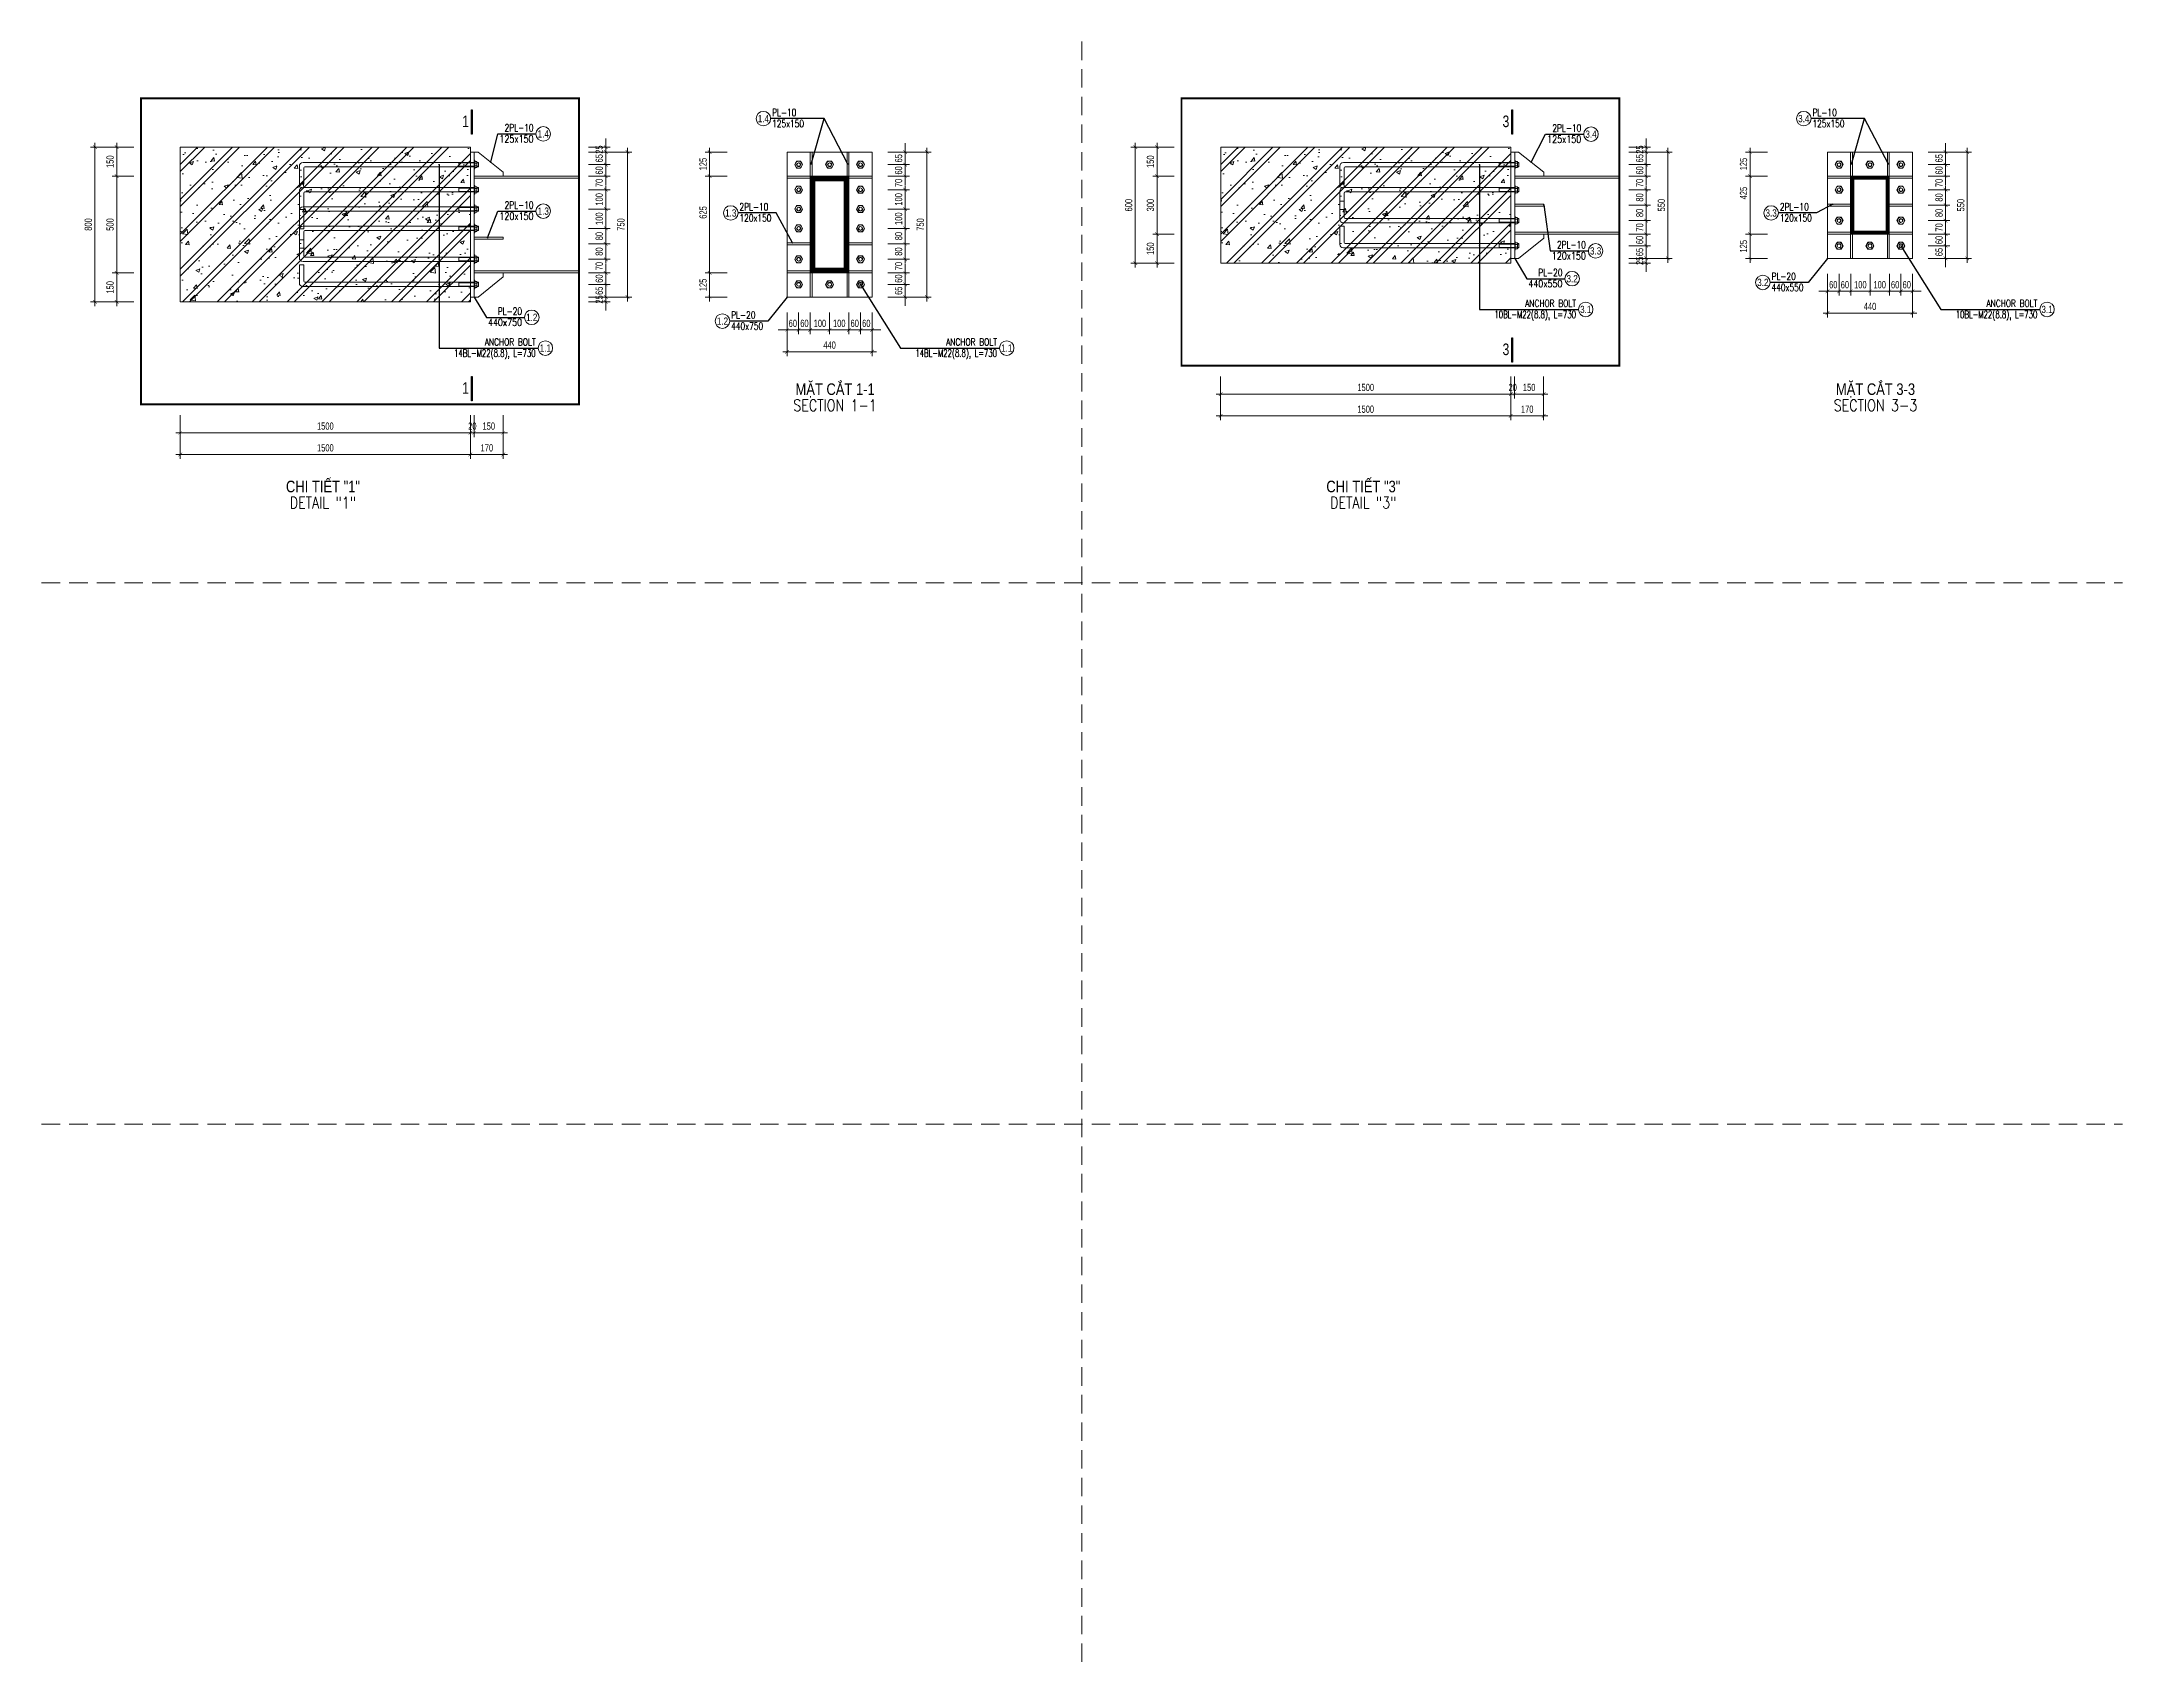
# Model space of a CAD drawing. Header units: millimetres. Extents: x -179076 to 305601, y -18667 to 40015.
# Drawn here: x 269258 to 290775, y 6484 to 23284 of the extents above; entities that cross this region are included whole.
import ezdxf
from ezdxf.enums import TextEntityAlignment as Align

# ---------------------------------------------------------------- set-up
doc = ezdxf.new("R2010")
doc.units = ezdxf.units.MM
doc.header["$LTSCALE"] = 60
doc.linetypes.add('HIDDEN', pattern=[9.525, 6.35, -3.175])
doc.linetypes.add('HIDDEN2', pattern=[4.7625, 3.175, -1.5875])
doc.layers.get('0').update_dxf_attribs({"lineweight": 20})
doc.layers.get('Defpoints').update_dxf_attribs({"color": 151, "lineweight": 9})
for name, color, linetype, lineweight in [('NDC_S-ANNO', 7, 'Continuous', 20), ('NDC_S-BEAM-NAME-VERT', 7, 'Continuous', 20), ('NDC_S-COLS-STEL', 2, 'Continuous', 20), ('NDC_S-CONT', 3, 'Continuous', 20), ('NDC_S-DIMS', 1, 'Continuous', 15), ('NDC_S-HTCH-MAT', 8, 'Continuous', 15), ('NDC_S-LEGN', 1, 'Continuous', 15), ('NDC_S-TITL-EN', 3, 'Continuous', 20), ('NDC_S-TITL-VIE', 6, 'Continuous', 35), ('NDC_S_ANNO', 7, 'Continuous', 20), ('NDC_S_DIM', 1, 'Continuous', 15), ('NDC_S_ENG TITLE', 3, 'Continuous', 20), ('NDC_S_HIDDEN', 8, 'HIDDEN2', 13), ('NDC_S_TEXT SYMBOL', 7, 'Continuous', 20), ('NDC_S_VN TEXT', 7, 'Continuous', 20), ('NDC_S_VN TITLE', 6, 'Continuous', 35)]:
    doc.layers.add(name, color=color, linetype=linetype, lineweight=lineweight)
doc.styles.add('ARIAL', font='arial.ttf', dxfattribs={"width": 0.8})
doc.styles.add('NDC_ANNO', font='', dxfattribs={"width": 0.8})
doc.styles.add('NDC_DIM', font='', dxfattribs={"width": 0.75})
doc.styles.add('NDC_EN TXT', font='romans.shx', dxfattribs={"width": 0.8})
doc.styles.add('NDC_VIE TXT', font='arial.ttf', dxfattribs={"width": 0.8})
doc.styles.get('NDC_ANNO').set_extended_font_data('Dotum')
doc.styles.get('NDC_DIM').set_extended_font_data('Dotum')
doc.dimstyles.new('NDC_dim_30', dxfattribs={"dimscale": 30, "dimtxt": 2.5, "dimasz": 1.5, "dimexe": 1.5, "dimexo": 2.5, "dimgap": 1, "dimtad": 1, "dimdec": 0, "dimzin": 0, "dimdsep": 46, "dimtxsty": 'NDC_DIM', "dimblk": 'DIMMARK', "dimcen": 0.09, "dimdle": 1.2, "dimclrd": 1, "dimclre": 1, "dimclrt": 3, "dimadec": 0, "dimazin": 0, "dimtfac": 1, "dimtdec": 0, "dimtix": 1, "dimtofl": 0, "dimtmove": 0, "dimatfit": 3, "dimfxl": 8, "dimfxlon": 1, "dimtolj": 1, "dimtzin": 0, "dimarcsym": 0})
doc.dimstyles.new('NDC_dim_30(15)', dxfattribs={"dimscale": 30, "dimtxt": 2.5, "dimasz": 1.5, "dimexe": 1.5, "dimexo": 2.5, "dimgap": 1, "dimtad": 1, "dimdec": 0, "dimlfac": 0.5, "dimrnd": 0.001, "dimzin": 0, "dimdsep": 46, "dimtxsty": 'NDC_DIM', "dimblk": 'DIMMARK', "dimcen": 0, "dimdle": 1.2, "dimclrd": 256, "dimclre": 256, "dimclrt": 3, "dimadec": 0, "dimazin": 0, "dimtfac": 1, "dimtdec": 0, "dimtix": 1, "dimtofl": 0, "dimtmove": 2, "dimatfit": 3, "dimfxl": 6, "dimfxlon": 1, "dimtolj": 1, "dimtzin": 0, "dimlwd": -1, "dimlwe": -1, "dimarcsym": 0})

msp = doc.modelspace()

# ---------------------------------------------------------------- blocks, each defined once
blk = doc.blocks.new('*U264')
blk.add_circle((2.5, 0), 2.5)
at = {"layer": 'NDC_S_VN TEXT', "color": 3, "style": 'NDC_EN TXT'}
for tag, width, p in [('DK2', 0.75, (-0.85, 0.85)), ('KC2', 0.8, (-0.85, -2.97))]:
    blk.add_attdef(tag, text='', height=2.5, dxfattribs=dict(at, width=width)).set_placement(p, align=Align.RIGHT)
at = {"layer": 'NDC_S_VN TEXT', "color": 7, "style": 'ARIAL', "width": 0.8}
blk.add_attdef('SH3', text='', height=2.5, dxfattribs=at).set_placement((2.5, 0), align=Align.MIDDLE)
blk = doc.blocks.new('DIMMARK')
at = {"layer": 'NDC_S_DIM', "color": 1}
blk.add_line((-1.5, 0), (1, 0), dxfattribs=at)
at = {"layer": 'NDC_S_DIM', "color": 2, "const_width": 0.1}
blk.add_lwpolyline([(-0.42, -0.42), (0.42, 0.42)], dxfattribs=at)
blk = doc.blocks.new('*D268')
at = {"layer": 'Defpoints', "color": 0, "transparency": 16777216}
for p in [(270692, 19531), (273692, 19531), (273692, 19237)]:
    blk.add_point(p, dxfattribs=at)
at = {"layer": 'NDC_S-DIMS', "transparency": 16777216}
for p, q in [((270692, 19417), (270692, 19192)), ((273692, 19417), (273692, 19192)), ((270737, 19237), (273647, 19237))]:
    blk.add_line(p, q, dxfattribs=at)
at = {"layer": 'NDC_S-DIMS', "transparency": 16777216, "xscale": 45, "yscale": 45, "zscale": 45, "rotation": 180}
blk.add_blockref('DIMMARK', (270692, 19237), dxfattribs=at)
at = {"layer": 'NDC_S-DIMS', "transparency": 16777216, "xscale": 45, "yscale": 45, "zscale": 45}
blk.add_blockref('DIMMARK', (273692, 19237), dxfattribs=at)
at = {"layer": 'NDC_S-DIMS', "color": 3, "transparency": 16777216, "insert": (272192, 19305), "char_height": 75, "attachment_point": 5, "style": 'NDC_DIM'}
blk.add_mtext('\\A1;1500', dxfattribs=at)
blk = doc.blocks.new('*D269')
at = {"layer": 'Defpoints', "color": 0, "transparency": 16777216}
for p in [(273692, 19531), (273732, 19531), (273732, 19237)]:
    blk.add_point(p, dxfattribs=at)
at = {"layer": 'NDC_S-DIMS', "transparency": 16777216}
for p, q in [((273692, 19417), (273692, 19192)), ((273732, 19417), (273732, 19192)), ((273647, 19237), (273602, 19237)), ((273777, 19237), (273822, 19237))]:
    blk.add_line(p, q, dxfattribs=at)
at = {"layer": 'NDC_S-DIMS', "transparency": 16777216, "xscale": 45, "yscale": 45, "zscale": 45}
blk.add_blockref('DIMMARK', (273692, 19237), dxfattribs=at)
at = {"layer": 'NDC_S-DIMS', "transparency": 16777216, "xscale": 45, "yscale": 45, "zscale": 45, "rotation": 180}
blk.add_blockref('DIMMARK', (273732, 19237), dxfattribs=at)
at = {"layer": 'NDC_S-DIMS', "color": 3, "transparency": 16777216, "insert": (273712, 19305), "char_height": 75, "attachment_point": 5, "style": 'NDC_DIM'}
blk.add_mtext('\\A1;20', dxfattribs=at)
blk = doc.blocks.new('Drawing name_symbol')
at = {"layer": 'NDC_S_ENG TITLE', "style": 'NDC_EN TXT', "width": 0.8}
blk.add_attdef('SECTDET1', text='', height=5, dxfattribs=at).set_placement((0, 1.01), align=Align.CENTER)
at = {"layer": 'NDC_S_TEXT SYMBOL', "lineweight": 25, "style": 'NDC_ANNO', "width": 0.8}
blk.add_attdef('SSCALE', text='', height=2.5, dxfattribs=at).set_placement((0, -4), align=Align.CENTER)
at = {"layer": 'NDC_S_VN TITLE', "style": 'NDC_VIE TXT', "width": 0.8}
blk.add_attdef('SECTDET2', text='', height=5, dxfattribs=at).set_placement((0, 7.97), align=Align.CENTER)
blk = doc.blocks.new('*U265')
blk.add_circle((2.5, 0), 2.5)
at = {"layer": 'NDC_S_VN TEXT', "color": 3, "style": 'NDC_EN TXT'}
for tag, width, p in [('DK2', 0.75, (-0.85, 0.85)), ('KC2', 0.8, (-0.85, -2.97))]:
    blk.add_attdef(tag, text='', height=2.5, dxfattribs=dict(at, width=width)).set_placement(p, align=Align.RIGHT)
at = {"layer": 'NDC_S_VN TEXT', "color": 7, "style": 'ARIAL', "width": 0.8}
blk.add_attdef('SH3', text='', height=2.5, dxfattribs=at).set_placement((2.5, 0), align=Align.MIDDLE)
blk = doc.blocks.new('*U266')
blk.add_circle((2.5, 0), 2.5)
at = {"layer": 'NDC_S_VN TEXT', "color": 3, "style": 'NDC_EN TXT'}
for tag, width, p in [('DK2', 0.75, (-0.85, 0.85)), ('KC2', 0.8, (-0.85, -2.97))]:
    blk.add_attdef(tag, text='', height=2.5, dxfattribs=dict(at, width=width)).set_placement(p, align=Align.RIGHT)
at = {"layer": 'NDC_S_VN TEXT', "color": 7, "style": 'ARIAL', "width": 0.8}
blk.add_attdef('SH3', text='', height=2.5, dxfattribs=at).set_placement((2.5, 0), align=Align.MIDDLE)
blk = doc.blocks.new('*U188')
at = {"layer": 'NDC_S_ANNO', "linetype": 'ByBlock', "lineweight": -2}
blk.add_line((0, 4.36), (0, -1), dxfattribs=at)
at = {"layer": 'NDC_S_ANNO', "ltscale": 0.005, "const_width": 0.5}
blk.add_lwpolyline([(0, -1), (0, 4.36)], dxfattribs=at)
at = {"layer": 'NDC_S_TEXT SYMBOL', "linetype": 'ByBlock', "lineweight": -2, "style": 'NDC_ANNO', "width": 0.8}
blk.add_attdef('DETAIL', text='', height=2.5, dxfattribs=at).set_placement((-0.64, 1.82), align=Align.MIDDLE_RIGHT)
blk = doc.blocks.new('*D267')
at = {"layer": 'Defpoints', "color": 0, "transparency": 16777216}
for p in [(273732, 19531), (274032, 19531), (273732, 19237)]:
    blk.add_point(p, dxfattribs=at)
at = {"layer": 'NDC_S-DIMS', "transparency": 16777216}
for p, q in [((273732, 19417), (273732, 19192)), ((274032, 19417), (274032, 19192)), ((273987, 19237), (273777, 19237))]:
    blk.add_line(p, q, dxfattribs=at)
at = {"layer": 'NDC_S-DIMS', "transparency": 16777216, "xscale": 45, "yscale": 45, "zscale": 45, "rotation": 180}
blk.add_blockref('DIMMARK', (273732, 19237), dxfattribs=at)
at = {"layer": 'NDC_S-DIMS', "transparency": 16777216, "xscale": 45, "yscale": 45, "zscale": 45}
blk.add_blockref('DIMMARK', (274032, 19237), dxfattribs=at)
at = {"layer": 'NDC_S-DIMS', "color": 3, "transparency": 16777216, "insert": (273882, 19305), "char_height": 75, "attachment_point": 5, "style": 'NDC_DIM'}
blk.add_mtext('\\A1;150', dxfattribs=at)
blk = doc.blocks.new('*D292')
at = {"layer": 'Defpoints', "color": 0, "transparency": 16777216}
for p in [(269809, 22191), (270287, 22191), (270287, 20591)]:
    blk.add_point(p, dxfattribs=at)
at = {"layer": 'NDC_S-DIMS', "transparency": 16777216}
for p, q in [((269989, 22191), (269764, 22191)), ((269809, 20636), (269809, 22146)), ((269989, 20591), (269764, 20591))]:
    blk.add_line(p, q, dxfattribs=at)
at = {"layer": 'NDC_S-DIMS', "transparency": 16777216, "xscale": 45, "yscale": 45, "zscale": 45}
for p, rotation in [((269809, 22191), 90), ((269809, 20591), 270)]:
    blk.add_blockref('DIMMARK', p, dxfattribs=dict(at, rotation=rotation))
at = {"layer": 'NDC_S-DIMS', "color": 3, "transparency": 16777216, "insert": (269741, 21391), "char_height": 75, "attachment_point": 5, "rotation": 90, "style": 'NDC_DIM'}
blk.add_mtext('\\A1;800', dxfattribs=at)
blk = doc.blocks.new('*U260')
at = {"color": 0, "linetype": 'Continuous'}
for p, q in [((-8.5, 4.9), (0, 9.8)), ((-8.5, -4.9), (-8.5, 4.9)), ((8.5, 4.9), (0, 9.8)), ((8.5, -4.9), (8.5, 4.9)), ((-8.5, -4.9), (0, -9.8)), ((8.5, -4.9), (0, -9.8))]:
    blk.add_line(p, q, dxfattribs=at)
for radius in [8.5, 4.25]:
    blk.add_circle((0, 0), radius, dxfattribs=at)
blk.add_arc((0, 0), 5, 250, 160, dxfattribs=at)
blk = doc.blocks.new('*U654')
for p, q in [((-0.44, 35.17), (-0.44, 0.31)), ((0.25, 35.17), (-0.25, 35.17)), ((0.44, 0.69), (0.44, 35.17)), ((-0.44, 32), (0.44, 32)), ((4, 0.44), (0.69, 0.44)), ((4, -0.44), (4, 0.44)), ((0.31, -0.44), (4, -0.44))]:
    blk.add_line(p, q)
at = {"linetype": 'HIDDEN'}
for p, q in [((-0.34, 36), (-0.34, 35.72)), ((-0.34, 35.17), (-0.34, 32)), ((0.34, 36), (0.34, 35.72)), ((0.34, 35.17), (0.34, 32))]:
    blk.add_line(p, q, dxfattribs=at)
for points in [[(-0.88, 35.25), (0.88, 35.25), (0.88, 35.17), (-0.88, 35.17)], [(-0.44, 35.72), (-0.44, 36), (0.44, 36), (0.44, 35.72)]]:
    blk.add_lwpolyline(points, close=True)
for points in [[(-0.62, 35.25), (-0.28, 35.25), (-0.28, 35.67, 0.414214), (-0.33, 35.72), (-0.57, 35.72, 0.414214), (-0.62, 35.67)], [(-0.28, 35.25), (0.28, 35.25), (0.28, 35.67, 0.414214), (0.23, 35.72), (-0.23, 35.72, 0.414214), (-0.28, 35.67)], [(0.28, 35.25), (0.62, 35.25), (0.62, 35.67, 0.414214), (0.57, 35.72), (0.33, 35.72, 0.414214), (0.28, 35.67)]]:
    blk.add_lwpolyline(points, format="xyb", close=True)
for centre, radius in [((0.31, 0.31), 0.75), ((0.69, 0.69), 0.25)]:
    blk.add_arc(centre, radius, 180, 270)
blk = doc.blocks.new('*D655')
at = {"layer": 'Defpoints', "color": 0, "ltscale": 60, "transparency": 16777216}
for p in [(277846, 20771), (278188, 20771), (277846, 20641)]:
    blk.add_point(p, dxfattribs=at)
at = {"layer": 'NDC_S_DIM', "ltscale": 60, "transparency": 16777216}
for p, q in [((278008, 20771), (278233, 20771)), ((278188, 20816), (278188, 20861)), ((278008, 20641), (278233, 20641)), ((278188, 20596), (278188, 20551))]:
    blk.add_line(p, q, dxfattribs=at)
at = {"layer": 'NDC_S_DIM', "ltscale": 60, "transparency": 16777216, "xscale": 45, "yscale": 45, "zscale": 45}
for p, rotation in [((278188, 20771), 270), ((278188, 20641), 90)]:
    blk.add_blockref('DIMMARK', p, dxfattribs=dict(at, rotation=rotation))
at = {"layer": 'NDC_S_DIM', "color": 3, "ltscale": 60, "transparency": 16777216, "insert": (278120, 20706), "char_height": 75, "attachment_point": 5, "rotation": 90, "style": 'NDC_DIM'}
blk.add_mtext('\\A1;65', dxfattribs=at)
blk = doc.blocks.new('*D656')
at = {"layer": 'Defpoints', "color": 0, "ltscale": 60, "transparency": 16777216}
for p in [(277846, 20891), (278188, 20891), (277846, 20771)]:
    blk.add_point(p, dxfattribs=at)
at = {"layer": 'NDC_S_DIM', "ltscale": 60, "transparency": 16777216}
for p, q in [((278008, 20891), (278233, 20891)), ((278188, 20936), (278188, 20981)), ((278008, 20771), (278233, 20771)), ((278188, 20726), (278188, 20681))]:
    blk.add_line(p, q, dxfattribs=at)
at = {"layer": 'NDC_S_DIM', "ltscale": 60, "transparency": 16777216, "xscale": 45, "yscale": 45, "zscale": 45}
for p, rotation in [((278188, 20891), 270), ((278188, 20771), 90)]:
    blk.add_blockref('DIMMARK', p, dxfattribs=dict(at, rotation=rotation))
at = {"layer": 'NDC_S_DIM', "color": 3, "ltscale": 60, "transparency": 16777216, "insert": (278120, 20831), "char_height": 75, "attachment_point": 5, "rotation": 90, "style": 'NDC_DIM'}
blk.add_mtext('\\A1;60', dxfattribs=at)
blk = doc.blocks.new('*D657')
at = {"layer": 'Defpoints', "color": 0, "ltscale": 60, "transparency": 16777216}
for p in [(277846, 21031), (277846, 20891), (278188, 21031)]:
    blk.add_point(p, dxfattribs=at)
at = {"layer": 'NDC_S_DIM', "ltscale": 60, "transparency": 16777216}
for p, q in [((278188, 21076), (278188, 21121)), ((278008, 21031), (278233, 21031)), ((278008, 20891), (278233, 20891)), ((278188, 20846), (278188, 20801))]:
    blk.add_line(p, q, dxfattribs=at)
at = {"layer": 'NDC_S_DIM', "ltscale": 60, "transparency": 16777216, "xscale": 45, "yscale": 45, "zscale": 45}
for p, rotation in [((278188, 21031), 270), ((278188, 20891), 90)]:
    blk.add_blockref('DIMMARK', p, dxfattribs=dict(at, rotation=rotation))
at = {"layer": 'NDC_S_DIM', "color": 3, "ltscale": 60, "transparency": 16777216, "insert": (278120, 20961), "char_height": 75, "attachment_point": 5, "rotation": 90, "style": 'NDC_DIM'}
blk.add_mtext('\\A1;70', dxfattribs=at)
blk = doc.blocks.new('*D658')
at = {"layer": 'Defpoints', "color": 0, "ltscale": 60, "transparency": 16777216}
for p in [(277846, 21191), (278188, 21191), (277846, 21031)]:
    blk.add_point(p, dxfattribs=at)
at = {"layer": 'NDC_S_DIM', "ltscale": 60, "transparency": 16777216}
for p, q in [((278008, 21191), (278233, 21191)), ((278188, 21076), (278188, 21146)), ((278008, 21031), (278233, 21031))]:
    blk.add_line(p, q, dxfattribs=at)
at = {"layer": 'NDC_S_DIM', "ltscale": 60, "transparency": 16777216, "xscale": 45, "yscale": 45, "zscale": 45}
for p, rotation in [((278188, 21191), 90), ((278188, 21031), 270)]:
    blk.add_blockref('DIMMARK', p, dxfattribs=dict(at, rotation=rotation))
at = {"layer": 'NDC_S_DIM', "color": 3, "ltscale": 60, "transparency": 16777216, "insert": (278120, 21111), "char_height": 75, "attachment_point": 5, "rotation": 90, "style": 'NDC_DIM'}
blk.add_mtext('\\A1;80', dxfattribs=at)
blk = doc.blocks.new('*D659')
at = {"layer": 'Defpoints', "color": 0, "ltscale": 60, "transparency": 16777216}
for p in [(277846, 21351), (278188, 21351), (277846, 21191)]:
    blk.add_point(p, dxfattribs=at)
at = {"layer": 'NDC_S_DIM', "ltscale": 60, "transparency": 16777216}
for p, q in [((278008, 21351), (278233, 21351)), ((278188, 21236), (278188, 21306)), ((278008, 21191), (278233, 21191))]:
    blk.add_line(p, q, dxfattribs=at)
at = {"layer": 'NDC_S_DIM', "ltscale": 60, "transparency": 16777216, "xscale": 45, "yscale": 45, "zscale": 45}
for p, rotation in [((278188, 21351), 90), ((278188, 21191), 270)]:
    blk.add_blockref('DIMMARK', p, dxfattribs=dict(at, rotation=rotation))
at = {"layer": 'NDC_S_DIM', "color": 3, "ltscale": 60, "transparency": 16777216, "insert": (278120, 21271), "char_height": 75, "attachment_point": 5, "rotation": 90, "style": 'NDC_DIM'}
blk.add_mtext('\\A1;80', dxfattribs=at)
blk = doc.blocks.new('*D660')
at = {"layer": 'Defpoints', "color": 0, "ltscale": 60, "transparency": 16777216}
for p in [(277846, 21551), (278188, 21551), (277846, 21351)]:
    blk.add_point(p, dxfattribs=at)
at = {"layer": 'NDC_S_DIM', "ltscale": 60, "transparency": 16777216}
for p, q in [((278008, 21551), (278233, 21551)), ((278008, 21351), (278233, 21351)), ((278188, 21396), (278188, 21506))]:
    blk.add_line(p, q, dxfattribs=at)
at = {"layer": 'NDC_S_DIM', "ltscale": 60, "transparency": 16777216, "xscale": 45, "yscale": 45, "zscale": 45}
for p, rotation in [((278188, 21551), 90), ((278188, 21351), 270)]:
    blk.add_blockref('DIMMARK', p, dxfattribs=dict(at, rotation=rotation))
at = {"layer": 'NDC_S_DIM', "color": 3, "ltscale": 60, "transparency": 16777216, "insert": (278120, 21451), "char_height": 75, "attachment_point": 5, "rotation": 90, "style": 'NDC_DIM'}
blk.add_mtext('\\A1;100', dxfattribs=at)
blk = doc.blocks.new('*D661')
at = {"layer": 'Defpoints', "color": 0, "ltscale": 60, "transparency": 16777216}
for p in [(277846, 21751), (278188, 21751), (277846, 21551)]:
    blk.add_point(p, dxfattribs=at)
at = {"layer": 'NDC_S_DIM', "ltscale": 60, "transparency": 16777216}
for p, q in [((278008, 21751), (278233, 21751)), ((278008, 21551), (278233, 21551)), ((278188, 21596), (278188, 21706))]:
    blk.add_line(p, q, dxfattribs=at)
at = {"layer": 'NDC_S_DIM', "ltscale": 60, "transparency": 16777216, "xscale": 45, "yscale": 45, "zscale": 45}
for p, rotation in [((278188, 21751), 90), ((278188, 21551), 270)]:
    blk.add_blockref('DIMMARK', p, dxfattribs=dict(at, rotation=rotation))
at = {"layer": 'NDC_S_DIM', "color": 3, "ltscale": 60, "transparency": 16777216, "insert": (278120, 21651), "char_height": 75, "attachment_point": 5, "rotation": 90, "style": 'NDC_DIM'}
blk.add_mtext('\\A1;100', dxfattribs=at)
blk = doc.blocks.new('*D662')
at = {"layer": 'Defpoints', "color": 0, "ltscale": 60, "transparency": 16777216}
for p in [(277846, 21891), (277846, 21751), (278188, 21891)]:
    blk.add_point(p, dxfattribs=at)
at = {"layer": 'NDC_S_DIM', "ltscale": 60, "transparency": 16777216}
for p, q in [((278188, 21936), (278188, 21981)), ((278008, 21891), (278233, 21891)), ((278008, 21751), (278233, 21751)), ((278188, 21706), (278188, 21661))]:
    blk.add_line(p, q, dxfattribs=at)
at = {"layer": 'NDC_S_DIM', "ltscale": 60, "transparency": 16777216, "xscale": 45, "yscale": 45, "zscale": 45}
for p, rotation in [((278188, 21891), 270), ((278188, 21751), 90)]:
    blk.add_blockref('DIMMARK', p, dxfattribs=dict(at, rotation=rotation))
at = {"layer": 'NDC_S_DIM', "color": 3, "ltscale": 60, "transparency": 16777216, "insert": (278120, 21821), "char_height": 75, "attachment_point": 5, "rotation": 90, "style": 'NDC_DIM'}
blk.add_mtext('\\A1;70', dxfattribs=at)
blk = doc.blocks.new('*D663')
at = {"layer": 'Defpoints', "color": 0, "ltscale": 60, "transparency": 16777216}
for p in [(277846, 22011), (278188, 22011), (277846, 21891)]:
    blk.add_point(p, dxfattribs=at)
at = {"layer": 'NDC_S_DIM', "ltscale": 60, "transparency": 16777216}
for p, q in [((278008, 22011), (278233, 22011)), ((278188, 22056), (278188, 22101)), ((278008, 21891), (278233, 21891)), ((278188, 21846), (278188, 21801))]:
    blk.add_line(p, q, dxfattribs=at)
at = {"layer": 'NDC_S_DIM', "ltscale": 60, "transparency": 16777216, "xscale": 45, "yscale": 45, "zscale": 45}
for p, rotation in [((278188, 22011), 270), ((278188, 21891), 90)]:
    blk.add_blockref('DIMMARK', p, dxfattribs=dict(at, rotation=rotation))
at = {"layer": 'NDC_S_DIM', "color": 3, "ltscale": 60, "transparency": 16777216, "insert": (278120, 21951), "char_height": 75, "attachment_point": 5, "rotation": 90, "style": 'NDC_DIM'}
blk.add_mtext('\\A1;60', dxfattribs=at)
blk = doc.blocks.new('*D664')
at = {"layer": 'Defpoints', "color": 0, "ltscale": 60, "transparency": 16777216}
for p in [(277846, 22141), (277846, 22011), (278188, 22141)]:
    blk.add_point(p, dxfattribs=at)
at = {"layer": 'NDC_S_DIM', "ltscale": 60, "transparency": 16777216}
for p, q in [((278188, 22186), (278188, 22231)), ((278008, 22141), (278233, 22141)), ((278008, 22011), (278233, 22011)), ((278188, 21966), (278188, 21921))]:
    blk.add_line(p, q, dxfattribs=at)
at = {"layer": 'NDC_S_DIM', "ltscale": 60, "transparency": 16777216, "xscale": 45, "yscale": 45, "zscale": 45}
for p, rotation in [((278188, 22141), 270), ((278188, 22011), 90)]:
    blk.add_blockref('DIMMARK', p, dxfattribs=dict(at, rotation=rotation))
at = {"layer": 'NDC_S_DIM', "color": 3, "ltscale": 60, "transparency": 16777216, "insert": (278120, 22076), "char_height": 75, "attachment_point": 5, "rotation": 90, "style": 'NDC_DIM'}
blk.add_mtext('\\A1;65', dxfattribs=at)
blk = doc.blocks.new('*D665')
at = {"layer": 'Defpoints', "color": 0, "ltscale": 60, "transparency": 16777216}
for p in [(277846, 22141), (278413, 22141), (277846, 20641)]:
    blk.add_point(p, dxfattribs=at)
at = {"layer": 'NDC_S_DIM', "ltscale": 60, "transparency": 16777216}
for p, q in [((278233, 22141), (278458, 22141)), ((278413, 20686), (278413, 22096)), ((278233, 20641), (278458, 20641))]:
    blk.add_line(p, q, dxfattribs=at)
at = {"layer": 'NDC_S_DIM', "ltscale": 60, "transparency": 16777216, "xscale": 45, "yscale": 45, "zscale": 45}
for p, rotation in [((278413, 22141), 90), ((278413, 20641), 270)]:
    blk.add_blockref('DIMMARK', p, dxfattribs=dict(at, rotation=rotation))
at = {"layer": 'NDC_S_DIM', "color": 3, "ltscale": 60, "transparency": 16777216, "insert": (278345, 21391), "char_height": 75, "attachment_point": 5, "rotation": 90, "style": 'NDC_DIM'}
blk.add_mtext('\\A1;750', dxfattribs=at)
blk = doc.blocks.new('*D666')
at = {"layer": 'Defpoints', "color": 0, "ltscale": 60, "transparency": 16777216}
for p in [(276966, 20641), (277086, 20641), (277086, 20300)]:
    blk.add_point(p, dxfattribs=at)
at = {"layer": 'NDC_S_DIM', "ltscale": 60, "transparency": 16777216}
for p, q in [((276966, 20480), (276966, 20255)), ((277086, 20480), (277086, 20255)), ((276921, 20300), (276876, 20300)), ((277131, 20300), (277176, 20300))]:
    blk.add_line(p, q, dxfattribs=at)
at = {"layer": 'NDC_S_DIM', "ltscale": 60, "transparency": 16777216, "xscale": 45, "yscale": 45, "zscale": 45}
blk.add_blockref('DIMMARK', (276966, 20300), dxfattribs=at)
at = {"layer": 'NDC_S_DIM', "ltscale": 60, "transparency": 16777216, "xscale": 45, "yscale": 45, "zscale": 45, "rotation": 180}
blk.add_blockref('DIMMARK', (277086, 20300), dxfattribs=at)
at = {"layer": 'NDC_S_DIM', "color": 3, "ltscale": 60, "transparency": 16777216, "insert": (277026, 20368), "char_height": 75, "attachment_point": 5, "style": 'NDC_DIM'}
blk.add_mtext('\\A1;60', dxfattribs=at)
blk = doc.blocks.new('*D667')
at = {"layer": 'Defpoints', "color": 0, "ltscale": 60, "transparency": 16777216}
for p in [(277086, 20641), (277206, 20641), (277206, 20300)]:
    blk.add_point(p, dxfattribs=at)
at = {"layer": 'NDC_S_DIM', "ltscale": 60, "transparency": 16777216}
for p, q in [((277086, 20480), (277086, 20255)), ((277206, 20480), (277206, 20255)), ((277041, 20300), (276996, 20300)), ((277251, 20300), (277296, 20300))]:
    blk.add_line(p, q, dxfattribs=at)
at = {"layer": 'NDC_S_DIM', "ltscale": 60, "transparency": 16777216, "xscale": 45, "yscale": 45, "zscale": 45}
blk.add_blockref('DIMMARK', (277086, 20300), dxfattribs=at)
at = {"layer": 'NDC_S_DIM', "ltscale": 60, "transparency": 16777216, "xscale": 45, "yscale": 45, "zscale": 45, "rotation": 180}
blk.add_blockref('DIMMARK', (277206, 20300), dxfattribs=at)
at = {"layer": 'NDC_S_DIM', "color": 3, "ltscale": 60, "transparency": 16777216, "insert": (277146, 20368), "char_height": 75, "attachment_point": 5, "style": 'NDC_DIM'}
blk.add_mtext('\\A1;60', dxfattribs=at)
blk = doc.blocks.new('*D668')
at = {"layer": 'Defpoints', "color": 0, "ltscale": 60, "transparency": 16777216}
for p in [(277206, 20641), (277406, 20641), (277406, 20300)]:
    blk.add_point(p, dxfattribs=at)
at = {"layer": 'NDC_S_DIM', "ltscale": 60, "transparency": 16777216}
for p, q in [((277206, 20480), (277206, 20255)), ((277406, 20480), (277406, 20255)), ((277251, 20300), (277361, 20300))]:
    blk.add_line(p, q, dxfattribs=at)
at = {"layer": 'NDC_S_DIM', "ltscale": 60, "transparency": 16777216, "xscale": 45, "yscale": 45, "zscale": 45, "rotation": 180}
blk.add_blockref('DIMMARK', (277206, 20300), dxfattribs=at)
at = {"layer": 'NDC_S_DIM', "ltscale": 60, "transparency": 16777216, "xscale": 45, "yscale": 45, "zscale": 45}
blk.add_blockref('DIMMARK', (277406, 20300), dxfattribs=at)
at = {"layer": 'NDC_S_DIM', "color": 3, "ltscale": 60, "transparency": 16777216, "insert": (277306, 20368), "char_height": 75, "attachment_point": 5, "style": 'NDC_DIM'}
blk.add_mtext('\\A1;100', dxfattribs=at)
blk = doc.blocks.new('*D669')
at = {"layer": 'Defpoints', "color": 0, "ltscale": 60, "transparency": 16777216}
for p in [(277406, 20641), (277606, 20641), (277606, 20300)]:
    blk.add_point(p, dxfattribs=at)
at = {"layer": 'NDC_S_DIM', "ltscale": 60, "transparency": 16777216}
for p, q in [((277406, 20480), (277406, 20255)), ((277606, 20480), (277606, 20255)), ((277451, 20300), (277561, 20300))]:
    blk.add_line(p, q, dxfattribs=at)
at = {"layer": 'NDC_S_DIM', "ltscale": 60, "transparency": 16777216, "xscale": 45, "yscale": 45, "zscale": 45, "rotation": 180}
blk.add_blockref('DIMMARK', (277406, 20300), dxfattribs=at)
at = {"layer": 'NDC_S_DIM', "ltscale": 60, "transparency": 16777216, "xscale": 45, "yscale": 45, "zscale": 45}
blk.add_blockref('DIMMARK', (277606, 20300), dxfattribs=at)
at = {"layer": 'NDC_S_DIM', "color": 3, "ltscale": 60, "transparency": 16777216, "insert": (277506, 20368), "char_height": 75, "attachment_point": 5, "style": 'NDC_DIM'}
blk.add_mtext('\\A1;100', dxfattribs=at)
blk = doc.blocks.new('*D670')
at = {"layer": 'Defpoints', "color": 0, "ltscale": 60, "transparency": 16777216}
for p in [(277606, 20641), (277726, 20641), (277726, 20300)]:
    blk.add_point(p, dxfattribs=at)
at = {"layer": 'NDC_S_DIM', "ltscale": 60, "transparency": 16777216}
for p, q in [((277606, 20480), (277606, 20255)), ((277726, 20480), (277726, 20255)), ((277561, 20300), (277516, 20300)), ((277771, 20300), (277816, 20300))]:
    blk.add_line(p, q, dxfattribs=at)
at = {"layer": 'NDC_S_DIM', "ltscale": 60, "transparency": 16777216, "xscale": 45, "yscale": 45, "zscale": 45}
blk.add_blockref('DIMMARK', (277606, 20300), dxfattribs=at)
at = {"layer": 'NDC_S_DIM', "ltscale": 60, "transparency": 16777216, "xscale": 45, "yscale": 45, "zscale": 45, "rotation": 180}
blk.add_blockref('DIMMARK', (277726, 20300), dxfattribs=at)
at = {"layer": 'NDC_S_DIM', "color": 3, "ltscale": 60, "transparency": 16777216, "insert": (277666, 20368), "char_height": 75, "attachment_point": 5, "style": 'NDC_DIM'}
blk.add_mtext('\\A1;60', dxfattribs=at)
blk = doc.blocks.new('*D671')
at = {"layer": 'Defpoints', "color": 0, "ltscale": 60, "transparency": 16777216}
for p in [(277726, 20641), (277846, 20641), (277846, 20300)]:
    blk.add_point(p, dxfattribs=at)
at = {"layer": 'NDC_S_DIM', "ltscale": 60, "transparency": 16777216}
for p, q in [((277726, 20480), (277726, 20255)), ((277846, 20480), (277846, 20255)), ((277681, 20300), (277636, 20300)), ((277891, 20300), (277936, 20300))]:
    blk.add_line(p, q, dxfattribs=at)
at = {"layer": 'NDC_S_DIM', "ltscale": 60, "transparency": 16777216, "xscale": 45, "yscale": 45, "zscale": 45}
blk.add_blockref('DIMMARK', (277726, 20300), dxfattribs=at)
at = {"layer": 'NDC_S_DIM', "ltscale": 60, "transparency": 16777216, "xscale": 45, "yscale": 45, "zscale": 45, "rotation": 180}
blk.add_blockref('DIMMARK', (277846, 20300), dxfattribs=at)
at = {"layer": 'NDC_S_DIM', "color": 3, "ltscale": 60, "transparency": 16777216, "insert": (277786, 20368), "char_height": 75, "attachment_point": 5, "style": 'NDC_DIM'}
blk.add_mtext('\\A1;60', dxfattribs=at)
blk = doc.blocks.new('*D672')
at = {"layer": 'Defpoints', "color": 0, "ltscale": 60, "transparency": 16777216}
for p in [(276966, 20641), (277846, 20641), (277846, 20075)]:
    blk.add_point(p, dxfattribs=at)
at = {"layer": 'NDC_S_DIM', "ltscale": 60, "transparency": 16777216}
for p, q in [((276966, 20255), (276966, 20030)), ((277846, 20255), (277846, 20030)), ((277011, 20075), (277801, 20075))]:
    blk.add_line(p, q, dxfattribs=at)
at = {"layer": 'NDC_S_DIM', "ltscale": 60, "transparency": 16777216, "xscale": 45, "yscale": 45, "zscale": 45, "rotation": 180}
blk.add_blockref('DIMMARK', (276966, 20075), dxfattribs=at)
at = {"layer": 'NDC_S_DIM', "ltscale": 60, "transparency": 16777216, "xscale": 45, "yscale": 45, "zscale": 45}
blk.add_blockref('DIMMARK', (277846, 20075), dxfattribs=at)
at = {"layer": 'NDC_S_DIM', "color": 3, "ltscale": 60, "transparency": 16777216, "insert": (277406, 20143), "char_height": 75, "attachment_point": 5, "style": 'NDC_DIM'}
blk.add_mtext('\\A1;440', dxfattribs=at)
blk = doc.blocks.new('*D673')
at = {"layer": 'Defpoints', "color": 0, "ltscale": 60, "transparency": 16777216}
for p in [(276166, 22141), (276470, 22141), (276470, 21891)]:
    blk.add_point(p, dxfattribs=at)
at = {"layer": 'NDC_S_DIM', "ltscale": 60, "transparency": 16777216}
for p, q in [((276346, 22141), (276121, 22141)), ((276166, 21936), (276166, 22096)), ((276346, 21891), (276121, 21891))]:
    blk.add_line(p, q, dxfattribs=at)
at = {"layer": 'NDC_S_DIM', "ltscale": 60, "transparency": 16777216, "xscale": 45, "yscale": 45, "zscale": 45}
for p, rotation in [((276166, 22141), 90), ((276166, 21891), 270)]:
    blk.add_blockref('DIMMARK', p, dxfattribs=dict(at, rotation=rotation))
at = {"layer": 'NDC_S_DIM', "color": 3, "ltscale": 60, "transparency": 16777216, "insert": (276098, 22016), "char_height": 75, "attachment_point": 5, "rotation": 90, "style": 'NDC_DIM'}
blk.add_mtext('\\A1;125', dxfattribs=at)
blk = doc.blocks.new('*D674')
at = {"layer": 'Defpoints', "color": 0, "ltscale": 60, "transparency": 16777216}
for p in [(276470, 22141), (276166, 20891), (276470, 20891)]:
    blk.add_point(p, dxfattribs=at)
at = {"layer": 'NDC_S_DIM', "ltscale": 60, "transparency": 16777216}
for p, q in [((276346, 22141), (276121, 22141)), ((276166, 22096), (276166, 20936)), ((276346, 20891), (276121, 20891))]:
    blk.add_line(p, q, dxfattribs=at)
at = {"layer": 'NDC_S_DIM', "ltscale": 60, "transparency": 16777216, "xscale": 45, "yscale": 45, "zscale": 45}
for p, rotation in [((276166, 22141), 90), ((276166, 20891), 270)]:
    blk.add_blockref('DIMMARK', p, dxfattribs=dict(at, rotation=rotation))
at = {"layer": 'NDC_S_DIM', "color": 3, "ltscale": 60, "transparency": 16777216, "insert": (276098, 21516), "char_height": 75, "attachment_point": 5, "rotation": 90, "style": 'NDC_DIM'}
blk.add_mtext('\\A1;625', dxfattribs=at)
blk = doc.blocks.new('*D675')
at = {"layer": 'Defpoints', "color": 0, "ltscale": 60, "transparency": 16777216}
for p in [(276470, 20891), (276166, 20641), (276470, 20641)]:
    blk.add_point(p, dxfattribs=at)
at = {"layer": 'NDC_S_DIM', "ltscale": 60, "transparency": 16777216}
for p, q in [((276346, 20891), (276121, 20891)), ((276166, 20846), (276166, 20686)), ((276346, 20641), (276121, 20641))]:
    blk.add_line(p, q, dxfattribs=at)
at = {"layer": 'NDC_S_DIM', "ltscale": 60, "transparency": 16777216, "xscale": 45, "yscale": 45, "zscale": 45}
for p, rotation in [((276166, 20891), 90), ((276166, 20641), 270)]:
    blk.add_blockref('DIMMARK', p, dxfattribs=dict(at, rotation=rotation))
at = {"layer": 'NDC_S_DIM', "color": 3, "ltscale": 60, "transparency": 16777216, "insert": (276098, 20766), "char_height": 75, "attachment_point": 5, "rotation": 90, "style": 'NDC_DIM'}
blk.add_mtext('\\A1;125', dxfattribs=at)
blk = doc.blocks.new('*D676')
at = {"layer": 'Defpoints', "color": 0, "ltscale": 60, "transparency": 16777216}
for p in [(270034, 20891), (270287, 20891), (270287, 20591)]:
    blk.add_point(p, dxfattribs=at)
at = {"layer": 'NDC_S_DIM', "ltscale": 60, "transparency": 16777216}
for p, q in [((270212, 20891), (269989, 20891)), ((270034, 20636), (270034, 20846)), ((270212, 20591), (269989, 20591))]:
    blk.add_line(p, q, dxfattribs=at)
at = {"layer": 'NDC_S_DIM', "ltscale": 60, "transparency": 16777216, "xscale": 45, "yscale": 45, "zscale": 45}
for p, rotation in [((270034, 20891), 90), ((270034, 20591), 270)]:
    blk.add_blockref('DIMMARK', p, dxfattribs=dict(at, rotation=rotation))
at = {"layer": 'NDC_S_DIM', "color": 3, "ltscale": 60, "transparency": 16777216, "insert": (269966, 20741), "char_height": 75, "attachment_point": 5, "rotation": 90, "style": 'NDC_DIM'}
blk.add_mtext('\\A1;150', dxfattribs=at)
blk = doc.blocks.new('*D677')
at = {"layer": 'Defpoints', "color": 0, "ltscale": 60, "transparency": 16777216}
for p in [(270034, 21891), (270287, 21891), (270287, 20891)]:
    blk.add_point(p, dxfattribs=at)
at = {"layer": 'NDC_S_DIM', "ltscale": 60, "transparency": 16777216}
for p, q in [((270212, 21891), (269989, 21891)), ((270034, 20936), (270034, 21846)), ((270212, 20891), (269989, 20891))]:
    blk.add_line(p, q, dxfattribs=at)
at = {"layer": 'NDC_S_DIM', "ltscale": 60, "transparency": 16777216, "xscale": 45, "yscale": 45, "zscale": 45}
for p, rotation in [((270034, 21891), 90), ((270034, 20891), 270)]:
    blk.add_blockref('DIMMARK', p, dxfattribs=dict(at, rotation=rotation))
at = {"layer": 'NDC_S_DIM', "color": 3, "ltscale": 60, "transparency": 16777216, "insert": (269966, 21391), "char_height": 75, "attachment_point": 5, "rotation": 90, "style": 'NDC_DIM'}
blk.add_mtext('\\A1;500', dxfattribs=at)
blk = doc.blocks.new('*D678')
at = {"layer": 'Defpoints', "color": 0, "ltscale": 60, "transparency": 16777216}
for p in [(270034, 22191), (270287, 22191), (270287, 21891)]:
    blk.add_point(p, dxfattribs=at)
at = {"layer": 'NDC_S_DIM', "ltscale": 60, "transparency": 16777216}
for p, q in [((270212, 22191), (269989, 22191)), ((270034, 21936), (270034, 22146)), ((270212, 21891), (269989, 21891))]:
    blk.add_line(p, q, dxfattribs=at)
at = {"layer": 'NDC_S_DIM', "ltscale": 60, "transparency": 16777216, "xscale": 45, "yscale": 45, "zscale": 45}
for p, rotation in [((270034, 22191), 90), ((270034, 21891), 270)]:
    blk.add_blockref('DIMMARK', p, dxfattribs=dict(at, rotation=rotation))
at = {"layer": 'NDC_S_DIM', "color": 3, "ltscale": 60, "transparency": 16777216, "insert": (269966, 22041), "char_height": 75, "attachment_point": 5, "rotation": 90, "style": 'NDC_DIM'}
blk.add_mtext('\\A1;150', dxfattribs=at)
blk = doc.blocks.new('*D679')
at = {"layer": 'Defpoints', "color": 0, "ltscale": 60, "transparency": 16777216}
for p in [(270692, 19531), (273692, 19531), (273692, 19012)]:
    blk.add_point(p, dxfattribs=at)
at = {"layer": 'NDC_S_DIM', "ltscale": 60, "transparency": 16777216}
for p, q in [((270692, 19192), (270692, 18967)), ((273692, 19192), (273692, 18967)), ((270737, 19012), (273647, 19012))]:
    blk.add_line(p, q, dxfattribs=at)
at = {"layer": 'NDC_S_DIM', "ltscale": 60, "transparency": 16777216, "xscale": 45, "yscale": 45, "zscale": 45, "rotation": 180}
blk.add_blockref('DIMMARK', (270692, 19012), dxfattribs=at)
at = {"layer": 'NDC_S_DIM', "ltscale": 60, "transparency": 16777216, "xscale": 45, "yscale": 45, "zscale": 45}
blk.add_blockref('DIMMARK', (273692, 19012), dxfattribs=at)
at = {"layer": 'NDC_S_DIM', "color": 3, "ltscale": 60, "transparency": 16777216, "insert": (272192, 19080), "char_height": 75, "attachment_point": 5, "style": 'NDC_DIM'}
blk.add_mtext('\\A1;1500', dxfattribs=at)
blk = doc.blocks.new('*D680')
at = {"layer": 'Defpoints', "color": 0, "ltscale": 60, "transparency": 16777216}
for p in [(273692, 19531), (274032, 19531), (274032, 19012)]:
    blk.add_point(p, dxfattribs=at)
at = {"layer": 'NDC_S_DIM', "ltscale": 60, "transparency": 16777216}
for p, q in [((273692, 19192), (273692, 18967)), ((274032, 19192), (274032, 18967)), ((273737, 19012), (273987, 19012))]:
    blk.add_line(p, q, dxfattribs=at)
at = {"layer": 'NDC_S_DIM', "ltscale": 60, "transparency": 16777216, "xscale": 45, "yscale": 45, "zscale": 45, "rotation": 180}
blk.add_blockref('DIMMARK', (273692, 19012), dxfattribs=at)
at = {"layer": 'NDC_S_DIM', "ltscale": 60, "transparency": 16777216, "xscale": 45, "yscale": 45, "zscale": 45}
blk.add_blockref('DIMMARK', (274032, 19012), dxfattribs=at)
at = {"layer": 'NDC_S_DIM', "color": 3, "ltscale": 60, "transparency": 16777216, "insert": (273862, 19080), "char_height": 75, "attachment_point": 5, "style": 'NDC_DIM'}
blk.add_mtext('\\A1;170', dxfattribs=at)
blk = doc.blocks.new('*D689')
at = {"layer": 'Defpoints', "color": 0, "ltscale": 60, "transparency": 16777216}
for p in [(274815, 20771), (275092, 20771), (274815, 20641)]:
    blk.add_point(p, dxfattribs=at)
at = {"layer": 'NDC_S_DIM', "ltscale": 60, "transparency": 16777216}
for p, q in [((274912, 20771), (275137, 20771)), ((275092, 20816), (275092, 20861)), ((274912, 20641), (275137, 20641)), ((275092, 20596), (275092, 20551))]:
    blk.add_line(p, q, dxfattribs=at)
at = {"layer": 'NDC_S_DIM', "ltscale": 60, "transparency": 16777216, "xscale": 45, "yscale": 45, "zscale": 45}
for p, rotation in [((275092, 20771), 270), ((275092, 20641), 90)]:
    blk.add_blockref('DIMMARK', p, dxfattribs=dict(at, rotation=rotation))
at = {"layer": 'NDC_S_DIM', "color": 3, "ltscale": 60, "transparency": 16777216, "insert": (275024, 20706), "char_height": 75, "attachment_point": 5, "rotation": 90, "style": 'NDC_DIM'}
blk.add_mtext('\\A1;65', dxfattribs=at)
blk = doc.blocks.new('*D690')
at = {"layer": 'Defpoints', "color": 0, "ltscale": 60, "transparency": 16777216}
for p in [(274815, 20891), (275092, 20891), (274815, 20771)]:
    blk.add_point(p, dxfattribs=at)
at = {"layer": 'NDC_S_DIM', "ltscale": 60, "transparency": 16777216}
for p, q in [((274912, 20891), (275137, 20891)), ((275092, 20936), (275092, 20981)), ((274912, 20771), (275137, 20771)), ((275092, 20726), (275092, 20681))]:
    blk.add_line(p, q, dxfattribs=at)
at = {"layer": 'NDC_S_DIM', "ltscale": 60, "transparency": 16777216, "xscale": 45, "yscale": 45, "zscale": 45}
for p, rotation in [((275092, 20891), 270), ((275092, 20771), 90)]:
    blk.add_blockref('DIMMARK', p, dxfattribs=dict(at, rotation=rotation))
at = {"layer": 'NDC_S_DIM', "color": 3, "ltscale": 60, "transparency": 16777216, "insert": (275024, 20831), "char_height": 75, "attachment_point": 5, "rotation": 90, "style": 'NDC_DIM'}
blk.add_mtext('\\A1;60', dxfattribs=at)
blk = doc.blocks.new('*D691')
at = {"layer": 'Defpoints', "color": 0, "ltscale": 60, "transparency": 16777216}
for p in [(274815, 21031), (274815, 20891), (275092, 21031)]:
    blk.add_point(p, dxfattribs=at)
at = {"layer": 'NDC_S_DIM', "ltscale": 60, "transparency": 16777216}
for p, q in [((275092, 21076), (275092, 21121)), ((274912, 21031), (275137, 21031)), ((274912, 20891), (275137, 20891)), ((275092, 20846), (275092, 20801))]:
    blk.add_line(p, q, dxfattribs=at)
at = {"layer": 'NDC_S_DIM', "ltscale": 60, "transparency": 16777216, "xscale": 45, "yscale": 45, "zscale": 45}
for p, rotation in [((275092, 21031), 270), ((275092, 20891), 90)]:
    blk.add_blockref('DIMMARK', p, dxfattribs=dict(at, rotation=rotation))
at = {"layer": 'NDC_S_DIM', "color": 3, "ltscale": 60, "transparency": 16777216, "insert": (275024, 20961), "char_height": 75, "attachment_point": 5, "rotation": 90, "style": 'NDC_DIM'}
blk.add_mtext('\\A1;70', dxfattribs=at)
blk = doc.blocks.new('*D681')
at = {"layer": 'Defpoints', "color": 0, "ltscale": 60, "transparency": 16777216}
for p in [(274815, 21191), (275092, 21191), (274815, 21031)]:
    blk.add_point(p, dxfattribs=at)
at = {"layer": 'NDC_S_DIM', "ltscale": 60, "transparency": 16777216}
for p, q in [((274912, 21191), (275137, 21191)), ((275092, 21076), (275092, 21146)), ((274912, 21031), (275137, 21031))]:
    blk.add_line(p, q, dxfattribs=at)
at = {"layer": 'NDC_S_DIM', "ltscale": 60, "transparency": 16777216, "xscale": 45, "yscale": 45, "zscale": 45}
for p, rotation in [((275092, 21191), 90), ((275092, 21031), 270)]:
    blk.add_blockref('DIMMARK', p, dxfattribs=dict(at, rotation=rotation))
at = {"layer": 'NDC_S_DIM', "color": 3, "ltscale": 60, "transparency": 16777216, "insert": (275024, 21111), "char_height": 75, "attachment_point": 5, "rotation": 90, "style": 'NDC_DIM'}
blk.add_mtext('\\A1;80', dxfattribs=at)
blk = doc.blocks.new('*D682')
at = {"layer": 'Defpoints', "color": 0, "ltscale": 60, "transparency": 16777216}
for p in [(274815, 21351), (275092, 21351), (274815, 21191)]:
    blk.add_point(p, dxfattribs=at)
at = {"layer": 'NDC_S_DIM', "ltscale": 60, "transparency": 16777216}
for p, q in [((274912, 21351), (275137, 21351)), ((275092, 21236), (275092, 21306)), ((274912, 21191), (275137, 21191))]:
    blk.add_line(p, q, dxfattribs=at)
at = {"layer": 'NDC_S_DIM', "ltscale": 60, "transparency": 16777216, "xscale": 45, "yscale": 45, "zscale": 45}
for p, rotation in [((275092, 21351), 90), ((275092, 21191), 270)]:
    blk.add_blockref('DIMMARK', p, dxfattribs=dict(at, rotation=rotation))
at = {"layer": 'NDC_S_DIM', "color": 3, "ltscale": 60, "transparency": 16777216, "insert": (275024, 21271), "char_height": 75, "attachment_point": 5, "rotation": 90, "style": 'NDC_DIM'}
blk.add_mtext('\\A1;80', dxfattribs=at)
blk = doc.blocks.new('*D683')
at = {"layer": 'Defpoints', "color": 0, "ltscale": 60, "transparency": 16777216}
for p in [(274815, 21551), (275092, 21551), (274815, 21351)]:
    blk.add_point(p, dxfattribs=at)
at = {"layer": 'NDC_S_DIM', "ltscale": 60, "transparency": 16777216}
for p, q in [((274912, 21551), (275137, 21551)), ((274912, 21351), (275137, 21351)), ((275092, 21396), (275092, 21506))]:
    blk.add_line(p, q, dxfattribs=at)
at = {"layer": 'NDC_S_DIM', "ltscale": 60, "transparency": 16777216, "xscale": 45, "yscale": 45, "zscale": 45}
for p, rotation in [((275092, 21551), 90), ((275092, 21351), 270)]:
    blk.add_blockref('DIMMARK', p, dxfattribs=dict(at, rotation=rotation))
at = {"layer": 'NDC_S_DIM', "color": 3, "ltscale": 60, "transparency": 16777216, "insert": (275024, 21451), "char_height": 75, "attachment_point": 5, "rotation": 90, "style": 'NDC_DIM'}
blk.add_mtext('\\A1;100', dxfattribs=at)
blk = doc.blocks.new('*D684')
at = {"layer": 'Defpoints', "color": 0, "ltscale": 60, "transparency": 16777216}
for p in [(274815, 21751), (275092, 21751), (274815, 21551)]:
    blk.add_point(p, dxfattribs=at)
at = {"layer": 'NDC_S_DIM', "ltscale": 60, "transparency": 16777216}
for p, q in [((274912, 21751), (275137, 21751)), ((274912, 21551), (275137, 21551)), ((275092, 21596), (275092, 21706))]:
    blk.add_line(p, q, dxfattribs=at)
at = {"layer": 'NDC_S_DIM', "ltscale": 60, "transparency": 16777216, "xscale": 45, "yscale": 45, "zscale": 45}
for p, rotation in [((275092, 21751), 90), ((275092, 21551), 270)]:
    blk.add_blockref('DIMMARK', p, dxfattribs=dict(at, rotation=rotation))
at = {"layer": 'NDC_S_DIM', "color": 3, "ltscale": 60, "transparency": 16777216, "insert": (275024, 21651), "char_height": 75, "attachment_point": 5, "rotation": 90, "style": 'NDC_DIM'}
blk.add_mtext('\\A1;100', dxfattribs=at)
blk = doc.blocks.new('*D685')
at = {"layer": 'Defpoints', "color": 0, "ltscale": 60, "transparency": 16777216}
for p in [(274815, 21891), (274815, 21751), (275092, 21891)]:
    blk.add_point(p, dxfattribs=at)
at = {"layer": 'NDC_S_DIM', "ltscale": 60, "transparency": 16777216}
for p, q in [((275092, 21936), (275092, 21981)), ((274912, 21891), (275137, 21891)), ((274912, 21751), (275137, 21751)), ((275092, 21706), (275092, 21661))]:
    blk.add_line(p, q, dxfattribs=at)
at = {"layer": 'NDC_S_DIM', "ltscale": 60, "transparency": 16777216, "xscale": 45, "yscale": 45, "zscale": 45}
for p, rotation in [((275092, 21891), 270), ((275092, 21751), 90)]:
    blk.add_blockref('DIMMARK', p, dxfattribs=dict(at, rotation=rotation))
at = {"layer": 'NDC_S_DIM', "color": 3, "ltscale": 60, "transparency": 16777216, "insert": (275024, 21821), "char_height": 75, "attachment_point": 5, "rotation": 90, "style": 'NDC_DIM'}
blk.add_mtext('\\A1;70', dxfattribs=at)
blk = doc.blocks.new('*D686')
at = {"layer": 'Defpoints', "color": 0, "ltscale": 60, "transparency": 16777216}
for p in [(274815, 22011), (275092, 22011), (274815, 21891)]:
    blk.add_point(p, dxfattribs=at)
at = {"layer": 'NDC_S_DIM', "ltscale": 60, "transparency": 16777216}
for p, q in [((274912, 22011), (275137, 22011)), ((275092, 22056), (275092, 22101)), ((274912, 21891), (275137, 21891)), ((275092, 21846), (275092, 21801))]:
    blk.add_line(p, q, dxfattribs=at)
at = {"layer": 'NDC_S_DIM', "ltscale": 60, "transparency": 16777216, "xscale": 45, "yscale": 45, "zscale": 45}
for p, rotation in [((275092, 22011), 270), ((275092, 21891), 90)]:
    blk.add_blockref('DIMMARK', p, dxfattribs=dict(at, rotation=rotation))
at = {"layer": 'NDC_S_DIM', "color": 3, "ltscale": 60, "transparency": 16777216, "insert": (275024, 21951), "char_height": 75, "attachment_point": 5, "rotation": 90, "style": 'NDC_DIM'}
blk.add_mtext('\\A1;60', dxfattribs=at)
blk = doc.blocks.new('*D687')
at = {"layer": 'Defpoints', "color": 0, "ltscale": 60, "transparency": 16777216}
for p in [(274814, 22141), (274814, 22011), (275092, 22141)]:
    blk.add_point(p, dxfattribs=at)
at = {"layer": 'NDC_S_DIM', "ltscale": 60, "transparency": 16777216}
for p, q in [((275092, 22186), (275092, 22231)), ((274912, 22141), (275137, 22141)), ((274912, 22011), (275137, 22011)), ((275092, 21966), (275092, 21921))]:
    blk.add_line(p, q, dxfattribs=at)
at = {"layer": 'NDC_S_DIM', "ltscale": 60, "transparency": 16777216, "xscale": 45, "yscale": 45, "zscale": 45}
for p, rotation in [((275092, 22141), 270), ((275092, 22011), 90)]:
    blk.add_blockref('DIMMARK', p, dxfattribs=dict(at, rotation=rotation))
at = {"layer": 'NDC_S_DIM', "color": 3, "ltscale": 60, "transparency": 16777216, "insert": (275024, 22076), "char_height": 75, "attachment_point": 5, "rotation": 90, "style": 'NDC_DIM'}
blk.add_mtext('\\A1;65', dxfattribs=at)
blk = doc.blocks.new('*D688')
at = {"layer": 'Defpoints', "color": 0, "ltscale": 60, "transparency": 16777216}
for p in [(274815, 22141), (275317, 22141), (274815, 20641)]:
    blk.add_point(p, dxfattribs=at)
at = {"layer": 'NDC_S_DIM', "ltscale": 60, "transparency": 16777216}
for p, q in [((275137, 22141), (275362, 22141)), ((275317, 20686), (275317, 22096)), ((275137, 20641), (275362, 20641))]:
    blk.add_line(p, q, dxfattribs=at)
at = {"layer": 'NDC_S_DIM', "ltscale": 60, "transparency": 16777216, "xscale": 45, "yscale": 45, "zscale": 45}
for p, rotation in [((275317, 22141), 90), ((275317, 20641), 270)]:
    blk.add_blockref('DIMMARK', p, dxfattribs=dict(at, rotation=rotation))
at = {"layer": 'NDC_S_DIM', "color": 3, "ltscale": 60, "transparency": 16777216, "insert": (275249, 21391), "char_height": 75, "attachment_point": 5, "rotation": 90, "style": 'NDC_DIM'}
blk.add_mtext('\\A1;750', dxfattribs=at)
blk = doc.blocks.new('*D692')
at = {"layer": 'Defpoints', "color": 0, "ltscale": 60, "transparency": 16777216}
for p in [(274814, 22191), (274814, 22141), (275092, 22141)]:
    blk.add_point(p, dxfattribs=at)
at = {"layer": 'NDC_S_DIM', "ltscale": 60, "transparency": 16777216}
for p, q in [((274912, 22191), (275137, 22191)), ((275092, 22236), (275092, 22281)), ((274912, 22141), (275137, 22141)), ((275092, 22096), (275092, 22051))]:
    blk.add_line(p, q, dxfattribs=at)
at = {"layer": 'NDC_S_DIM', "ltscale": 60, "transparency": 16777216, "xscale": 45, "yscale": 45, "zscale": 45}
for p, rotation in [((275092, 22191), 270), ((275092, 22141), 90)]:
    blk.add_blockref('DIMMARK', p, dxfattribs=dict(at, rotation=rotation))
at = {"layer": 'NDC_S_DIM', "color": 3, "ltscale": 60, "transparency": 16777216, "insert": (275024, 22166), "char_height": 75, "attachment_point": 5, "rotation": 90, "style": 'NDC_DIM'}
blk.add_mtext('\\A1;25', dxfattribs=at)
blk = doc.blocks.new('*D693')
at = {"layer": 'Defpoints', "color": 0, "ltscale": 60, "transparency": 16777216}
for p in [(274814, 20641), (274814, 20591), (275092, 20591)]:
    blk.add_point(p, dxfattribs=at)
at = {"layer": 'NDC_S_DIM', "ltscale": 60, "transparency": 16777216}
for p, q in [((275092, 20686), (275092, 20731)), ((274912, 20641), (275137, 20641)), ((274912, 20591), (275137, 20591)), ((275092, 20546), (275092, 20501))]:
    blk.add_line(p, q, dxfattribs=at)
at = {"layer": 'NDC_S_DIM', "ltscale": 60, "transparency": 16777216, "xscale": 45, "yscale": 45, "zscale": 45}
for p, rotation in [((275092, 20641), 270), ((275092, 20591), 90)]:
    blk.add_blockref('DIMMARK', p, dxfattribs=dict(at, rotation=rotation))
at = {"layer": 'NDC_S_DIM', "color": 3, "ltscale": 60, "transparency": 16777216, "insert": (275024, 20616), "char_height": 75, "attachment_point": 5, "rotation": 90, "style": 'NDC_DIM'}
blk.add_mtext('\\A1;25', dxfattribs=at)
blk = doc.blocks.new('*U261')
blk.add_circle((-2.5, 0), 2.5)
at = {"layer": 'NDC_S_VN TEXT', "color": 7, "style": 'ARIAL', "width": 0.8}
blk.add_attdef('SH2', text='', height=2.5, dxfattribs=at).set_placement((-2.5, 0), align=Align.MIDDLE)
at = {"layer": 'NDC_S_VN TEXT', "color": 3, "style": 'NDC_EN TXT', "width": 0.75}
for tag, p in [('DK1', (0.5, 0.85)), ('KC1', (0.5, -2.97))]:
    blk.add_attdef(tag, p, '', height=2.5, dxfattribs=at)
blk = doc.blocks.new('*U262')
blk.add_circle((-2.5, 0), 2.5)
at = {"layer": 'NDC_S_VN TEXT', "color": 7, "style": 'ARIAL', "width": 0.8}
blk.add_attdef('SH2', text='', height=2.5, dxfattribs=at).set_placement((-2.5, 0), align=Align.MIDDLE)
at = {"layer": 'NDC_S_VN TEXT', "color": 3, "style": 'NDC_EN TXT', "width": 0.75}
for tag, p in [('DK1', (0.5, 0.85)), ('KC1', (0.5, -2.97))]:
    blk.add_attdef(tag, p, '', height=2.5, dxfattribs=at)
blk = doc.blocks.new('*D695')
at = {"layer": 'Defpoints', "color": 0, "transparency": 16777216}
for p in [(281450, 19931), (284450, 19931), (284450, 19637)]:
    blk.add_point(p, dxfattribs=at)
at = {"layer": 'NDC_S-DIMS', "transparency": 16777216}
for p, q in [((281450, 19817), (281450, 19592)), ((284450, 19817), (284450, 19592)), ((281495, 19637), (284405, 19637))]:
    blk.add_line(p, q, dxfattribs=at)
at = {"layer": 'NDC_S-DIMS', "transparency": 16777216, "xscale": 45, "yscale": 45, "zscale": 45, "rotation": 180}
blk.add_blockref('DIMMARK', (281450, 19637), dxfattribs=at)
at = {"layer": 'NDC_S-DIMS', "transparency": 16777216, "xscale": 45, "yscale": 45, "zscale": 45}
blk.add_blockref('DIMMARK', (284450, 19637), dxfattribs=at)
at = {"layer": 'NDC_S-DIMS', "color": 3, "transparency": 16777216, "insert": (282950, 19705), "char_height": 75, "attachment_point": 5, "style": 'NDC_DIM'}
blk.add_mtext('\\A1;1500', dxfattribs=at)
blk = doc.blocks.new('*D696')
at = {"layer": 'Defpoints', "color": 0, "transparency": 16777216}
for p in [(284450, 19931), (284490, 19931), (284490, 19637)]:
    blk.add_point(p, dxfattribs=at)
at = {"layer": 'NDC_S-DIMS', "transparency": 16777216}
for p, q in [((284450, 19817), (284450, 19592)), ((284490, 19817), (284490, 19592)), ((284405, 19637), (284360, 19637)), ((284535, 19637), (284580, 19637))]:
    blk.add_line(p, q, dxfattribs=at)
at = {"layer": 'NDC_S-DIMS', "transparency": 16777216, "xscale": 45, "yscale": 45, "zscale": 45}
blk.add_blockref('DIMMARK', (284450, 19637), dxfattribs=at)
at = {"layer": 'NDC_S-DIMS', "transparency": 16777216, "xscale": 45, "yscale": 45, "zscale": 45, "rotation": 180}
blk.add_blockref('DIMMARK', (284490, 19637), dxfattribs=at)
at = {"layer": 'NDC_S-DIMS', "color": 3, "transparency": 16777216, "insert": (284470, 19705), "char_height": 75, "attachment_point": 5, "style": 'NDC_DIM'}
blk.add_mtext('\\A1;20', dxfattribs=at)
blk = doc.blocks.new('*D697')
at = {"layer": 'Defpoints', "color": 0, "transparency": 16777216}
for p in [(284490, 19931), (284790, 19931), (284490, 19637)]:
    blk.add_point(p, dxfattribs=at)
at = {"layer": 'NDC_S-DIMS', "transparency": 16777216}
for p, q in [((284490, 19817), (284490, 19592)), ((284790, 19817), (284790, 19592)), ((284745, 19637), (284535, 19637))]:
    blk.add_line(p, q, dxfattribs=at)
at = {"layer": 'NDC_S-DIMS', "transparency": 16777216, "xscale": 45, "yscale": 45, "zscale": 45, "rotation": 180}
blk.add_blockref('DIMMARK', (284490, 19637), dxfattribs=at)
at = {"layer": 'NDC_S-DIMS', "transparency": 16777216, "xscale": 45, "yscale": 45, "zscale": 45}
blk.add_blockref('DIMMARK', (284790, 19637), dxfattribs=at)
at = {"layer": 'NDC_S-DIMS', "color": 3, "transparency": 16777216, "insert": (284640, 19705), "char_height": 75, "attachment_point": 5, "style": 'NDC_DIM'}
blk.add_mtext('\\A1;150', dxfattribs=at)
blk = doc.blocks.new('*D694')
at = {"layer": 'Defpoints', "color": 0, "transparency": 16777216}
for p in [(280567, 22191), (281045, 22191), (281045, 20991)]:
    blk.add_point(p, dxfattribs=at)
at = {"layer": 'NDC_S-DIMS', "transparency": 16777216}
for p, q in [((280747, 22191), (280522, 22191)), ((280567, 21036), (280567, 22146)), ((280747, 20991), (280522, 20991))]:
    blk.add_line(p, q, dxfattribs=at)
at = {"layer": 'NDC_S-DIMS', "transparency": 16777216, "xscale": 45, "yscale": 45, "zscale": 45}
for p, rotation in [((280567, 22191), 90), ((280567, 20991), 270)]:
    blk.add_blockref('DIMMARK', p, dxfattribs=dict(at, rotation=rotation))
at = {"layer": 'NDC_S-DIMS', "color": 3, "transparency": 16777216, "insert": (280499, 21591), "char_height": 75, "attachment_point": 5, "rotation": 90, "style": 'NDC_DIM'}
blk.add_mtext('\\A1;600', dxfattribs=at)
blk = doc.blocks.new('*D708')
at = {"layer": 'Defpoints', "color": 0, "ltscale": 60, "transparency": 16777216}
for p in [(288605, 21171), (288946, 21171), (288605, 21041)]:
    blk.add_point(p, dxfattribs=at)
at = {"layer": 'NDC_S_DIM', "ltscale": 60, "transparency": 16777216}
for p, q in [((288766, 21171), (288991, 21171)), ((288946, 21216), (288946, 21261)), ((288766, 21041), (288991, 21041)), ((288946, 20996), (288946, 20951))]:
    blk.add_line(p, q, dxfattribs=at)
at = {"layer": 'NDC_S_DIM', "ltscale": 60, "transparency": 16777216, "xscale": 45, "yscale": 45, "zscale": 45}
for p, rotation in [((288946, 21171), 270), ((288946, 21041), 90)]:
    blk.add_blockref('DIMMARK', p, dxfattribs=dict(at, rotation=rotation))
at = {"layer": 'NDC_S_DIM', "color": 3, "ltscale": 60, "transparency": 16777216, "insert": (288879, 21106), "char_height": 75, "attachment_point": 5, "rotation": 90, "style": 'NDC_DIM'}
blk.add_mtext('\\A1;65', dxfattribs=at)
blk = doc.blocks.new('*D709')
at = {"layer": 'Defpoints', "color": 0, "ltscale": 60, "transparency": 16777216}
for p in [(288605, 21291), (288605, 21171), (288946, 21291)]:
    blk.add_point(p, dxfattribs=at)
at = {"layer": 'NDC_S_DIM', "ltscale": 60, "transparency": 16777216}
for p, q in [((288946, 21336), (288946, 21381)), ((288766, 21291), (288991, 21291)), ((288766, 21171), (288991, 21171)), ((288946, 21126), (288946, 21081))]:
    blk.add_line(p, q, dxfattribs=at)
at = {"layer": 'NDC_S_DIM', "ltscale": 60, "transparency": 16777216, "xscale": 45, "yscale": 45, "zscale": 45}
for p, rotation in [((288946, 21291), 270), ((288946, 21171), 90)]:
    blk.add_blockref('DIMMARK', p, dxfattribs=dict(at, rotation=rotation))
at = {"layer": 'NDC_S_DIM', "color": 3, "ltscale": 60, "transparency": 16777216, "insert": (288879, 21231), "char_height": 75, "attachment_point": 5, "rotation": 90, "style": 'NDC_DIM'}
blk.add_mtext('\\A1;60', dxfattribs=at)
blk = doc.blocks.new('*D710')
at = {"layer": 'Defpoints', "color": 0, "ltscale": 60, "transparency": 16777216}
for p in [(288605, 21431), (288946, 21431), (288605, 21291)]:
    blk.add_point(p, dxfattribs=at)
at = {"layer": 'NDC_S_DIM', "ltscale": 60, "transparency": 16777216}
for p, q in [((288946, 21476), (288946, 21521)), ((288766, 21431), (288991, 21431)), ((288766, 21291), (288991, 21291)), ((288946, 21246), (288946, 21201))]:
    blk.add_line(p, q, dxfattribs=at)
at = {"layer": 'NDC_S_DIM', "ltscale": 60, "transparency": 16777216, "xscale": 45, "yscale": 45, "zscale": 45}
for p, rotation in [((288946, 21431), 270), ((288946, 21291), 90)]:
    blk.add_blockref('DIMMARK', p, dxfattribs=dict(at, rotation=rotation))
at = {"layer": 'NDC_S_DIM', "color": 3, "ltscale": 60, "transparency": 16777216, "insert": (288879, 21361), "char_height": 75, "attachment_point": 5, "rotation": 90, "style": 'NDC_DIM'}
blk.add_mtext('\\A1;70', dxfattribs=at)
blk = doc.blocks.new('*D698')
at = {"layer": 'Defpoints', "color": 0, "ltscale": 60, "transparency": 16777216}
for p in [(288605, 21591), (288946, 21591), (288605, 21431)]:
    blk.add_point(p, dxfattribs=at)
at = {"layer": 'NDC_S_DIM', "ltscale": 60, "transparency": 16777216}
for p, q in [((288766, 21591), (288991, 21591)), ((288946, 21476), (288946, 21546)), ((288766, 21431), (288991, 21431))]:
    blk.add_line(p, q, dxfattribs=at)
at = {"layer": 'NDC_S_DIM', "ltscale": 60, "transparency": 16777216, "xscale": 45, "yscale": 45, "zscale": 45}
for p, rotation in [((288946, 21591), 90), ((288946, 21431), 270)]:
    blk.add_blockref('DIMMARK', p, dxfattribs=dict(at, rotation=rotation))
at = {"layer": 'NDC_S_DIM', "color": 3, "ltscale": 60, "transparency": 16777216, "insert": (288879, 21511), "char_height": 75, "attachment_point": 5, "rotation": 90, "style": 'NDC_DIM'}
blk.add_mtext('\\A1;80', dxfattribs=at)
blk = doc.blocks.new('*D701')
at = {"layer": 'Defpoints', "color": 0, "ltscale": 60, "transparency": 16777216}
for p in [(288605, 21751), (288946, 21751), (288605, 21591)]:
    blk.add_point(p, dxfattribs=at)
at = {"layer": 'NDC_S_DIM', "ltscale": 60, "transparency": 16777216}
for p, q in [((288766, 21751), (288991, 21751)), ((288766, 21591), (288991, 21591)), ((288946, 21636), (288946, 21706))]:
    blk.add_line(p, q, dxfattribs=at)
at = {"layer": 'NDC_S_DIM', "ltscale": 60, "transparency": 16777216, "xscale": 45, "yscale": 45, "zscale": 45}
for p, rotation in [((288946, 21751), 90), ((288946, 21591), 270)]:
    blk.add_blockref('DIMMARK', p, dxfattribs=dict(at, rotation=rotation))
at = {"layer": 'NDC_S_DIM', "color": 3, "ltscale": 60, "transparency": 16777216, "insert": (288879, 21671), "char_height": 75, "attachment_point": 5, "rotation": 90, "style": 'NDC_DIM'}
blk.add_mtext('\\A1;80', dxfattribs=at)
blk = doc.blocks.new('*D702')
at = {"layer": 'Defpoints', "color": 0, "ltscale": 60, "transparency": 16777216}
for p in [(288605, 21891), (288605, 21751), (288946, 21891)]:
    blk.add_point(p, dxfattribs=at)
at = {"layer": 'NDC_S_DIM', "ltscale": 60, "transparency": 16777216}
for p, q in [((288946, 21936), (288946, 21981)), ((288766, 21891), (288991, 21891)), ((288766, 21751), (288991, 21751)), ((288946, 21706), (288946, 21661))]:
    blk.add_line(p, q, dxfattribs=at)
at = {"layer": 'NDC_S_DIM', "ltscale": 60, "transparency": 16777216, "xscale": 45, "yscale": 45, "zscale": 45}
for p, rotation in [((288946, 21891), 270), ((288946, 21751), 90)]:
    blk.add_blockref('DIMMARK', p, dxfattribs=dict(at, rotation=rotation))
at = {"layer": 'NDC_S_DIM', "color": 3, "ltscale": 60, "transparency": 16777216, "insert": (288879, 21821), "char_height": 75, "attachment_point": 5, "rotation": 90, "style": 'NDC_DIM'}
blk.add_mtext('\\A1;70', dxfattribs=at)
blk = doc.blocks.new('*D703')
at = {"layer": 'Defpoints', "color": 0, "ltscale": 60, "transparency": 16777216}
for p in [(288605, 22011), (288946, 22011), (288605, 21891)]:
    blk.add_point(p, dxfattribs=at)
at = {"layer": 'NDC_S_DIM', "ltscale": 60, "transparency": 16777216}
for p, q in [((288766, 22011), (288991, 22011)), ((288946, 22056), (288946, 22101)), ((288766, 21891), (288991, 21891)), ((288946, 21846), (288946, 21801))]:
    blk.add_line(p, q, dxfattribs=at)
at = {"layer": 'NDC_S_DIM', "ltscale": 60, "transparency": 16777216, "xscale": 45, "yscale": 45, "zscale": 45}
for p, rotation in [((288946, 22011), 270), ((288946, 21891), 90)]:
    blk.add_blockref('DIMMARK', p, dxfattribs=dict(at, rotation=rotation))
at = {"layer": 'NDC_S_DIM', "color": 3, "ltscale": 60, "transparency": 16777216, "insert": (288879, 21951), "char_height": 75, "attachment_point": 5, "rotation": 90, "style": 'NDC_DIM'}
blk.add_mtext('\\A1;60', dxfattribs=at)
blk = doc.blocks.new('*D704')
at = {"layer": 'Defpoints', "color": 0, "ltscale": 60, "transparency": 16777216}
for p in [(288605, 22141), (288605, 22011), (288946, 22141)]:
    blk.add_point(p, dxfattribs=at)
at = {"layer": 'NDC_S_DIM', "ltscale": 60, "transparency": 16777216}
for p, q in [((288946, 22186), (288946, 22231)), ((288766, 22141), (288991, 22141)), ((288766, 22011), (288991, 22011)), ((288946, 21966), (288946, 21921))]:
    blk.add_line(p, q, dxfattribs=at)
at = {"layer": 'NDC_S_DIM', "ltscale": 60, "transparency": 16777216, "xscale": 45, "yscale": 45, "zscale": 45}
for p, rotation in [((288946, 22141), 270), ((288946, 22011), 90)]:
    blk.add_blockref('DIMMARK', p, dxfattribs=dict(at, rotation=rotation))
at = {"layer": 'NDC_S_DIM', "color": 3, "ltscale": 60, "transparency": 16777216, "insert": (288879, 22076), "char_height": 75, "attachment_point": 5, "rotation": 90, "style": 'NDC_DIM'}
blk.add_mtext('\\A1;65', dxfattribs=at)
blk = doc.blocks.new('*D705')
at = {"layer": 'Defpoints', "color": 0, "ltscale": 60, "transparency": 16777216}
for p in [(288605, 22141), (289171, 22141), (288605, 21041)]:
    blk.add_point(p, dxfattribs=at)
at = {"layer": 'NDC_S_DIM', "ltscale": 60, "transparency": 16777216}
for p, q in [((288991, 22141), (289216, 22141)), ((289171, 21086), (289171, 22096)), ((288991, 21041), (289216, 21041))]:
    blk.add_line(p, q, dxfattribs=at)
at = {"layer": 'NDC_S_DIM', "ltscale": 60, "transparency": 16777216, "xscale": 45, "yscale": 45, "zscale": 45}
for p, rotation in [((289171, 22141), 90), ((289171, 21041), 270)]:
    blk.add_blockref('DIMMARK', p, dxfattribs=dict(at, rotation=rotation))
at = {"layer": 'NDC_S_DIM', "color": 3, "ltscale": 60, "transparency": 16777216, "insert": (289104, 21591), "char_height": 75, "attachment_point": 5, "rotation": 90, "style": 'NDC_DIM'}
blk.add_mtext('\\A1;550', dxfattribs=at)
blk = doc.blocks.new('*D717')
at = {"layer": 'Defpoints', "color": 0, "ltscale": 60, "transparency": 16777216}
for p in [(287725, 21041), (287845, 21041), (287845, 20700)]:
    blk.add_point(p, dxfattribs=at)
at = {"layer": 'NDC_S_DIM', "ltscale": 60, "transparency": 16777216}
for p, q in [((287725, 20880), (287725, 20655)), ((287845, 20880), (287845, 20655)), ((287680, 20700), (287635, 20700)), ((287890, 20700), (287935, 20700))]:
    blk.add_line(p, q, dxfattribs=at)
at = {"layer": 'NDC_S_DIM', "ltscale": 60, "transparency": 16777216, "xscale": 45, "yscale": 45, "zscale": 45}
blk.add_blockref('DIMMARK', (287725, 20700), dxfattribs=at)
at = {"layer": 'NDC_S_DIM', "ltscale": 60, "transparency": 16777216, "xscale": 45, "yscale": 45, "zscale": 45, "rotation": 180}
blk.add_blockref('DIMMARK', (287845, 20700), dxfattribs=at)
at = {"layer": 'NDC_S_DIM', "color": 3, "ltscale": 60, "transparency": 16777216, "insert": (287785, 20768), "char_height": 75, "attachment_point": 5, "style": 'NDC_DIM'}
blk.add_mtext('\\A1;60', dxfattribs=at)
blk = doc.blocks.new('*D718')
at = {"layer": 'Defpoints', "color": 0, "ltscale": 60, "transparency": 16777216}
for p in [(287845, 21041), (287965, 21041), (287965, 20700)]:
    blk.add_point(p, dxfattribs=at)
at = {"layer": 'NDC_S_DIM', "ltscale": 60, "transparency": 16777216}
for p, q in [((287845, 20880), (287845, 20655)), ((287965, 20880), (287965, 20655)), ((287800, 20700), (287755, 20700)), ((288010, 20700), (288055, 20700))]:
    blk.add_line(p, q, dxfattribs=at)
at = {"layer": 'NDC_S_DIM', "ltscale": 60, "transparency": 16777216, "xscale": 45, "yscale": 45, "zscale": 45}
blk.add_blockref('DIMMARK', (287845, 20700), dxfattribs=at)
at = {"layer": 'NDC_S_DIM', "ltscale": 60, "transparency": 16777216, "xscale": 45, "yscale": 45, "zscale": 45, "rotation": 180}
blk.add_blockref('DIMMARK', (287965, 20700), dxfattribs=at)
at = {"layer": 'NDC_S_DIM', "color": 3, "ltscale": 60, "transparency": 16777216, "insert": (287905, 20768), "char_height": 75, "attachment_point": 5, "style": 'NDC_DIM'}
blk.add_mtext('\\A1;60', dxfattribs=at)
blk = doc.blocks.new('*D719')
at = {"layer": 'Defpoints', "color": 0, "ltscale": 60, "transparency": 16777216}
for p in [(287965, 21041), (288165, 21041), (288165, 20700)]:
    blk.add_point(p, dxfattribs=at)
at = {"layer": 'NDC_S_DIM', "ltscale": 60, "transparency": 16777216}
for p, q in [((287965, 20880), (287965, 20655)), ((288165, 20880), (288165, 20655)), ((288010, 20700), (288120, 20700))]:
    blk.add_line(p, q, dxfattribs=at)
at = {"layer": 'NDC_S_DIM', "ltscale": 60, "transparency": 16777216, "xscale": 45, "yscale": 45, "zscale": 45, "rotation": 180}
blk.add_blockref('DIMMARK', (287965, 20700), dxfattribs=at)
at = {"layer": 'NDC_S_DIM', "ltscale": 60, "transparency": 16777216, "xscale": 45, "yscale": 45, "zscale": 45}
blk.add_blockref('DIMMARK', (288165, 20700), dxfattribs=at)
at = {"layer": 'NDC_S_DIM', "color": 3, "ltscale": 60, "transparency": 16777216, "insert": (288065, 20768), "char_height": 75, "attachment_point": 5, "style": 'NDC_DIM'}
blk.add_mtext('\\A1;100', dxfattribs=at)
blk = doc.blocks.new('*D720')
at = {"layer": 'Defpoints', "color": 0, "ltscale": 60, "transparency": 16777216}
for p in [(288165, 21041), (288365, 21041), (288365, 20700)]:
    blk.add_point(p, dxfattribs=at)
at = {"layer": 'NDC_S_DIM', "ltscale": 60, "transparency": 16777216}
for p, q in [((288165, 20880), (288165, 20655)), ((288365, 20880), (288365, 20655)), ((288210, 20700), (288320, 20700))]:
    blk.add_line(p, q, dxfattribs=at)
at = {"layer": 'NDC_S_DIM', "ltscale": 60, "transparency": 16777216, "xscale": 45, "yscale": 45, "zscale": 45, "rotation": 180}
blk.add_blockref('DIMMARK', (288165, 20700), dxfattribs=at)
at = {"layer": 'NDC_S_DIM', "ltscale": 60, "transparency": 16777216, "xscale": 45, "yscale": 45, "zscale": 45}
blk.add_blockref('DIMMARK', (288365, 20700), dxfattribs=at)
at = {"layer": 'NDC_S_DIM', "color": 3, "ltscale": 60, "transparency": 16777216, "insert": (288265, 20768), "char_height": 75, "attachment_point": 5, "style": 'NDC_DIM'}
blk.add_mtext('\\A1;100', dxfattribs=at)
blk = doc.blocks.new('*D721')
at = {"layer": 'Defpoints', "color": 0, "ltscale": 60, "transparency": 16777216}
for p in [(288365, 21041), (288485, 21041), (288485, 20700)]:
    blk.add_point(p, dxfattribs=at)
at = {"layer": 'NDC_S_DIM', "ltscale": 60, "transparency": 16777216}
for p, q in [((288365, 20880), (288365, 20655)), ((288485, 20880), (288485, 20655)), ((288320, 20700), (288275, 20700)), ((288530, 20700), (288575, 20700))]:
    blk.add_line(p, q, dxfattribs=at)
at = {"layer": 'NDC_S_DIM', "ltscale": 60, "transparency": 16777216, "xscale": 45, "yscale": 45, "zscale": 45}
blk.add_blockref('DIMMARK', (288365, 20700), dxfattribs=at)
at = {"layer": 'NDC_S_DIM', "ltscale": 60, "transparency": 16777216, "xscale": 45, "yscale": 45, "zscale": 45, "rotation": 180}
blk.add_blockref('DIMMARK', (288485, 20700), dxfattribs=at)
at = {"layer": 'NDC_S_DIM', "color": 3, "ltscale": 60, "transparency": 16777216, "insert": (288425, 20768), "char_height": 75, "attachment_point": 5, "style": 'NDC_DIM'}
blk.add_mtext('\\A1;60', dxfattribs=at)
blk = doc.blocks.new('*D722')
at = {"layer": 'Defpoints', "color": 0, "ltscale": 60, "transparency": 16777216}
for p in [(288485, 21041), (288605, 21041), (288605, 20700)]:
    blk.add_point(p, dxfattribs=at)
at = {"layer": 'NDC_S_DIM', "ltscale": 60, "transparency": 16777216}
for p, q in [((288485, 20880), (288485, 20655)), ((288605, 20880), (288605, 20655)), ((288440, 20700), (288395, 20700)), ((288650, 20700), (288695, 20700))]:
    blk.add_line(p, q, dxfattribs=at)
at = {"layer": 'NDC_S_DIM', "ltscale": 60, "transparency": 16777216, "xscale": 45, "yscale": 45, "zscale": 45}
blk.add_blockref('DIMMARK', (288485, 20700), dxfattribs=at)
at = {"layer": 'NDC_S_DIM', "ltscale": 60, "transparency": 16777216, "xscale": 45, "yscale": 45, "zscale": 45, "rotation": 180}
blk.add_blockref('DIMMARK', (288605, 20700), dxfattribs=at)
at = {"layer": 'NDC_S_DIM', "color": 3, "ltscale": 60, "transparency": 16777216, "insert": (288545, 20768), "char_height": 75, "attachment_point": 5, "style": 'NDC_DIM'}
blk.add_mtext('\\A1;60', dxfattribs=at)
blk = doc.blocks.new('*D723')
at = {"layer": 'Defpoints', "color": 0, "ltscale": 60, "transparency": 16777216}
for p in [(287725, 21041), (288605, 21041), (288605, 20475)]:
    blk.add_point(p, dxfattribs=at)
at = {"layer": 'NDC_S_DIM', "ltscale": 60, "transparency": 16777216}
for p, q in [((287725, 20655), (287725, 20430)), ((287770, 20475), (288560, 20475)), ((288605, 20655), (288605, 20430))]:
    blk.add_line(p, q, dxfattribs=at)
at = {"layer": 'NDC_S_DIM', "ltscale": 60, "transparency": 16777216, "xscale": 45, "yscale": 45, "zscale": 45, "rotation": 180}
blk.add_blockref('DIMMARK', (287725, 20475), dxfattribs=at)
at = {"layer": 'NDC_S_DIM', "ltscale": 60, "transparency": 16777216, "xscale": 45, "yscale": 45, "zscale": 45}
blk.add_blockref('DIMMARK', (288605, 20475), dxfattribs=at)
at = {"layer": 'NDC_S_DIM', "color": 3, "ltscale": 60, "transparency": 16777216, "insert": (288165, 20543), "char_height": 75, "attachment_point": 5, "style": 'NDC_DIM'}
blk.add_mtext('\\A1;440', dxfattribs=at)
blk = doc.blocks.new('*D711')
at = {"layer": 'Defpoints', "color": 0, "ltscale": 60, "transparency": 16777216}
for p in [(286924, 22141), (287228, 22141), (287228, 21891)]:
    blk.add_point(p, dxfattribs=at)
at = {"layer": 'NDC_S_DIM', "ltscale": 60, "transparency": 16777216}
for p, q in [((287104, 22141), (286879, 22141)), ((286924, 21936), (286924, 22096)), ((287104, 21891), (286879, 21891))]:
    blk.add_line(p, q, dxfattribs=at)
at = {"layer": 'NDC_S_DIM', "ltscale": 60, "transparency": 16777216, "xscale": 45, "yscale": 45, "zscale": 45}
for p, rotation in [((286924, 22141), 90), ((286924, 21891), 270)]:
    blk.add_blockref('DIMMARK', p, dxfattribs=dict(at, rotation=rotation))
at = {"layer": 'NDC_S_DIM', "color": 3, "ltscale": 60, "transparency": 16777216, "insert": (286857, 22016), "char_height": 75, "attachment_point": 5, "rotation": 90, "style": 'NDC_DIM'}
blk.add_mtext('\\A1;125', dxfattribs=at)
blk = doc.blocks.new('*D712')
at = {"layer": 'Defpoints', "color": 0, "ltscale": 60, "transparency": 16777216}
for p in [(287228, 22141), (286924, 21291), (287228, 21291)]:
    blk.add_point(p, dxfattribs=at)
at = {"layer": 'NDC_S_DIM', "ltscale": 60, "transparency": 16777216}
for p, q in [((287104, 22141), (286879, 22141)), ((286924, 22096), (286924, 21336)), ((287104, 21291), (286879, 21291))]:
    blk.add_line(p, q, dxfattribs=at)
at = {"layer": 'NDC_S_DIM', "ltscale": 60, "transparency": 16777216, "xscale": 45, "yscale": 45, "zscale": 45}
for p, rotation in [((286924, 22141), 90), ((286924, 21291), 270)]:
    blk.add_blockref('DIMMARK', p, dxfattribs=dict(at, rotation=rotation))
at = {"layer": 'NDC_S_DIM', "color": 3, "ltscale": 60, "transparency": 16777216, "insert": (286857, 21716), "char_height": 75, "attachment_point": 5, "rotation": 90, "style": 'NDC_DIM'}
blk.add_mtext('\\A1;425', dxfattribs=at)
blk = doc.blocks.new('*D713')
at = {"layer": 'Defpoints', "color": 0, "ltscale": 60, "transparency": 16777216}
for p in [(287228, 21291), (286924, 21041), (287228, 21041)]:
    blk.add_point(p, dxfattribs=at)
at = {"layer": 'NDC_S_DIM', "ltscale": 60, "transparency": 16777216}
for p, q in [((287104, 21291), (286879, 21291)), ((286924, 21246), (286924, 21086)), ((287104, 21041), (286879, 21041))]:
    blk.add_line(p, q, dxfattribs=at)
at = {"layer": 'NDC_S_DIM', "ltscale": 60, "transparency": 16777216, "xscale": 45, "yscale": 45, "zscale": 45}
for p, rotation in [((286924, 21291), 90), ((286924, 21041), 270)]:
    blk.add_blockref('DIMMARK', p, dxfattribs=dict(at, rotation=rotation))
at = {"layer": 'NDC_S_DIM', "color": 3, "ltscale": 60, "transparency": 16777216, "insert": (286857, 21166), "char_height": 75, "attachment_point": 5, "rotation": 90, "style": 'NDC_DIM'}
blk.add_mtext('\\A1;125', dxfattribs=at)
blk = doc.blocks.new('*D714')
at = {"layer": 'Defpoints', "color": 0, "ltscale": 60, "transparency": 16777216}
for p in [(280792, 21291), (281045, 21291), (281045, 20991)]:
    blk.add_point(p, dxfattribs=at)
at = {"layer": 'NDC_S_DIM', "ltscale": 60, "transparency": 16777216}
for p, q in [((280970, 21291), (280747, 21291)), ((280792, 21036), (280792, 21246)), ((280970, 20991), (280747, 20991))]:
    blk.add_line(p, q, dxfattribs=at)
at = {"layer": 'NDC_S_DIM', "ltscale": 60, "transparency": 16777216, "xscale": 45, "yscale": 45, "zscale": 45}
for p, rotation in [((280792, 21291), 90), ((280792, 20991), 270)]:
    blk.add_blockref('DIMMARK', p, dxfattribs=dict(at, rotation=rotation))
at = {"layer": 'NDC_S_DIM', "color": 3, "ltscale": 60, "transparency": 16777216, "insert": (280724, 21141), "char_height": 75, "attachment_point": 5, "rotation": 90, "style": 'NDC_DIM'}
blk.add_mtext('\\A1;150', dxfattribs=at)
blk = doc.blocks.new('*D715')
at = {"layer": 'Defpoints', "color": 0, "ltscale": 60, "transparency": 16777216}
for p in [(280792, 21891), (281045, 21891), (281045, 21291)]:
    blk.add_point(p, dxfattribs=at)
at = {"layer": 'NDC_S_DIM', "ltscale": 60, "transparency": 16777216}
for p, q in [((280970, 21891), (280747, 21891)), ((280792, 21336), (280792, 21846)), ((280970, 21291), (280747, 21291))]:
    blk.add_line(p, q, dxfattribs=at)
at = {"layer": 'NDC_S_DIM', "ltscale": 60, "transparency": 16777216, "xscale": 45, "yscale": 45, "zscale": 45}
for p, rotation in [((280792, 21891), 90), ((280792, 21291), 270)]:
    blk.add_blockref('DIMMARK', p, dxfattribs=dict(at, rotation=rotation))
at = {"layer": 'NDC_S_DIM', "color": 3, "ltscale": 60, "transparency": 16777216, "insert": (280724, 21591), "char_height": 75, "attachment_point": 5, "rotation": 90, "style": 'NDC_DIM'}
blk.add_mtext('\\A1;300', dxfattribs=at)
blk = doc.blocks.new('*D716')
at = {"layer": 'Defpoints', "color": 0, "ltscale": 60, "transparency": 16777216}
for p in [(280792, 22191), (281045, 22191), (281045, 21891)]:
    blk.add_point(p, dxfattribs=at)
at = {"layer": 'NDC_S_DIM', "ltscale": 60, "transparency": 16777216}
for p, q in [((280970, 22191), (280747, 22191)), ((280792, 21936), (280792, 22146)), ((280970, 21891), (280747, 21891))]:
    blk.add_line(p, q, dxfattribs=at)
at = {"layer": 'NDC_S_DIM', "ltscale": 60, "transparency": 16777216, "xscale": 45, "yscale": 45, "zscale": 45}
for p, rotation in [((280792, 22191), 90), ((280792, 21891), 270)]:
    blk.add_blockref('DIMMARK', p, dxfattribs=dict(at, rotation=rotation))
at = {"layer": 'NDC_S_DIM', "color": 3, "ltscale": 60, "transparency": 16777216, "insert": (280724, 22041), "char_height": 75, "attachment_point": 5, "rotation": 90, "style": 'NDC_DIM'}
blk.add_mtext('\\A1;150', dxfattribs=at)
blk = doc.blocks.new('*D706')
at = {"layer": 'Defpoints', "color": 0, "ltscale": 60, "transparency": 16777216}
for p in [(281450, 19931), (284450, 19931), (284450, 19412)]:
    blk.add_point(p, dxfattribs=at)
at = {"layer": 'NDC_S_DIM', "ltscale": 60, "transparency": 16777216}
for p, q in [((281450, 19592), (281450, 19367)), ((284450, 19592), (284450, 19367)), ((281495, 19412), (284405, 19412))]:
    blk.add_line(p, q, dxfattribs=at)
at = {"layer": 'NDC_S_DIM', "ltscale": 60, "transparency": 16777216, "xscale": 45, "yscale": 45, "zscale": 45, "rotation": 180}
blk.add_blockref('DIMMARK', (281450, 19412), dxfattribs=at)
at = {"layer": 'NDC_S_DIM', "ltscale": 60, "transparency": 16777216, "xscale": 45, "yscale": 45, "zscale": 45}
blk.add_blockref('DIMMARK', (284450, 19412), dxfattribs=at)
at = {"layer": 'NDC_S_DIM', "color": 3, "ltscale": 60, "transparency": 16777216, "insert": (282950, 19480), "char_height": 75, "attachment_point": 5, "style": 'NDC_DIM'}
blk.add_mtext('\\A1;1500', dxfattribs=at)
blk = doc.blocks.new('*D707')
at = {"layer": 'Defpoints', "color": 0, "ltscale": 60, "transparency": 16777216}
for p in [(284450, 19931), (284790, 19931), (284790, 19412)]:
    blk.add_point(p, dxfattribs=at)
at = {"layer": 'NDC_S_DIM', "ltscale": 60, "transparency": 16777216}
for p, q in [((284450, 19592), (284450, 19367)), ((284790, 19592), (284790, 19367)), ((284495, 19412), (284745, 19412))]:
    blk.add_line(p, q, dxfattribs=at)
at = {"layer": 'NDC_S_DIM', "ltscale": 60, "transparency": 16777216, "xscale": 45, "yscale": 45, "zscale": 45, "rotation": 180}
blk.add_blockref('DIMMARK', (284450, 19412), dxfattribs=at)
at = {"layer": 'NDC_S_DIM', "ltscale": 60, "transparency": 16777216, "xscale": 45, "yscale": 45, "zscale": 45}
blk.add_blockref('DIMMARK', (284790, 19412), dxfattribs=at)
at = {"layer": 'NDC_S_DIM', "color": 3, "ltscale": 60, "transparency": 16777216, "insert": (284620, 19480), "char_height": 75, "attachment_point": 5, "style": 'NDC_DIM'}
blk.add_mtext('\\A1;170', dxfattribs=at)
blk = doc.blocks.new('*D726')
at = {"layer": 'Defpoints', "color": 0, "ltscale": 60, "transparency": 16777216}
for p in [(285574, 21171), (285850, 21171), (285574, 21041)]:
    blk.add_point(p, dxfattribs=at)
at = {"layer": 'NDC_S_DIM', "ltscale": 60, "transparency": 16777216}
for p, q in [((285670, 21171), (285895, 21171)), ((285850, 21216), (285850, 21261)), ((285670, 21041), (285895, 21041)), ((285850, 20996), (285850, 20951))]:
    blk.add_line(p, q, dxfattribs=at)
at = {"layer": 'NDC_S_DIM', "ltscale": 60, "transparency": 16777216, "xscale": 45, "yscale": 45, "zscale": 45}
for p, rotation in [((285850, 21171), 270), ((285850, 21041), 90)]:
    blk.add_blockref('DIMMARK', p, dxfattribs=dict(at, rotation=rotation))
at = {"layer": 'NDC_S_DIM', "color": 3, "ltscale": 60, "transparency": 16777216, "insert": (285783, 21106), "char_height": 75, "attachment_point": 5, "rotation": 90, "style": 'NDC_DIM'}
blk.add_mtext('\\A1;65', dxfattribs=at)
blk = doc.blocks.new('*D727')
at = {"layer": 'Defpoints', "color": 0, "ltscale": 60, "transparency": 16777216}
for p in [(285574, 21291), (285574, 21171), (285850, 21291)]:
    blk.add_point(p, dxfattribs=at)
at = {"layer": 'NDC_S_DIM', "ltscale": 60, "transparency": 16777216}
for p, q in [((285850, 21336), (285850, 21381)), ((285670, 21291), (285895, 21291)), ((285670, 21171), (285895, 21171)), ((285850, 21126), (285850, 21081))]:
    blk.add_line(p, q, dxfattribs=at)
at = {"layer": 'NDC_S_DIM', "ltscale": 60, "transparency": 16777216, "xscale": 45, "yscale": 45, "zscale": 45}
for p, rotation in [((285850, 21291), 270), ((285850, 21171), 90)]:
    blk.add_blockref('DIMMARK', p, dxfattribs=dict(at, rotation=rotation))
at = {"layer": 'NDC_S_DIM', "color": 3, "ltscale": 60, "transparency": 16777216, "insert": (285783, 21231), "char_height": 75, "attachment_point": 5, "rotation": 90, "style": 'NDC_DIM'}
blk.add_mtext('\\A1;60', dxfattribs=at)
blk = doc.blocks.new('*D728')
at = {"layer": 'Defpoints', "color": 0, "ltscale": 60, "transparency": 16777216}
for p in [(285574, 21431), (285850, 21431), (285574, 21291)]:
    blk.add_point(p, dxfattribs=at)
at = {"layer": 'NDC_S_DIM', "ltscale": 60, "transparency": 16777216}
for p, q in [((285850, 21476), (285850, 21521)), ((285670, 21431), (285895, 21431)), ((285670, 21291), (285895, 21291)), ((285850, 21246), (285850, 21201))]:
    blk.add_line(p, q, dxfattribs=at)
at = {"layer": 'NDC_S_DIM', "ltscale": 60, "transparency": 16777216, "xscale": 45, "yscale": 45, "zscale": 45}
for p, rotation in [((285850, 21431), 270), ((285850, 21291), 90)]:
    blk.add_blockref('DIMMARK', p, dxfattribs=dict(at, rotation=rotation))
at = {"layer": 'NDC_S_DIM', "color": 3, "ltscale": 60, "transparency": 16777216, "insert": (285783, 21361), "char_height": 75, "attachment_point": 5, "rotation": 90, "style": 'NDC_DIM'}
blk.add_mtext('\\A1;70', dxfattribs=at)
blk = doc.blocks.new('*D729')
at = {"layer": 'Defpoints', "color": 0, "ltscale": 60, "transparency": 16777216}
for p in [(285574, 21591), (285850, 21591), (285574, 21431)]:
    blk.add_point(p, dxfattribs=at)
at = {"layer": 'NDC_S_DIM', "ltscale": 60, "transparency": 16777216}
for p, q in [((285670, 21591), (285895, 21591)), ((285850, 21476), (285850, 21546)), ((285670, 21431), (285895, 21431))]:
    blk.add_line(p, q, dxfattribs=at)
at = {"layer": 'NDC_S_DIM', "ltscale": 60, "transparency": 16777216, "xscale": 45, "yscale": 45, "zscale": 45}
for p, rotation in [((285850, 21591), 90), ((285850, 21431), 270)]:
    blk.add_blockref('DIMMARK', p, dxfattribs=dict(at, rotation=rotation))
at = {"layer": 'NDC_S_DIM', "color": 3, "ltscale": 60, "transparency": 16777216, "insert": (285783, 21511), "char_height": 75, "attachment_point": 5, "rotation": 90, "style": 'NDC_DIM'}
blk.add_mtext('\\A1;80', dxfattribs=at)
blk = doc.blocks.new('*D732')
at = {"layer": 'Defpoints', "color": 0, "ltscale": 60, "transparency": 16777216}
for p in [(285574, 21751), (285850, 21751), (285574, 21591)]:
    blk.add_point(p, dxfattribs=at)
at = {"layer": 'NDC_S_DIM', "ltscale": 60, "transparency": 16777216}
for p, q in [((285670, 21751), (285895, 21751)), ((285670, 21591), (285895, 21591)), ((285850, 21636), (285850, 21706))]:
    blk.add_line(p, q, dxfattribs=at)
at = {"layer": 'NDC_S_DIM', "ltscale": 60, "transparency": 16777216, "xscale": 45, "yscale": 45, "zscale": 45}
for p, rotation in [((285850, 21751), 90), ((285850, 21591), 270)]:
    blk.add_blockref('DIMMARK', p, dxfattribs=dict(at, rotation=rotation))
at = {"layer": 'NDC_S_DIM', "color": 3, "ltscale": 60, "transparency": 16777216, "insert": (285783, 21671), "char_height": 75, "attachment_point": 5, "rotation": 90, "style": 'NDC_DIM'}
blk.add_mtext('\\A1;80', dxfattribs=at)
blk = doc.blocks.new('*D733')
at = {"layer": 'Defpoints', "color": 0, "ltscale": 60, "transparency": 16777216}
for p in [(285574, 21891), (285574, 21751), (285850, 21891)]:
    blk.add_point(p, dxfattribs=at)
at = {"layer": 'NDC_S_DIM', "ltscale": 60, "transparency": 16777216}
for p, q in [((285850, 21936), (285850, 21981)), ((285670, 21891), (285895, 21891)), ((285670, 21751), (285895, 21751)), ((285850, 21706), (285850, 21661))]:
    blk.add_line(p, q, dxfattribs=at)
at = {"layer": 'NDC_S_DIM', "ltscale": 60, "transparency": 16777216, "xscale": 45, "yscale": 45, "zscale": 45}
for p, rotation in [((285850, 21891), 270), ((285850, 21751), 90)]:
    blk.add_blockref('DIMMARK', p, dxfattribs=dict(at, rotation=rotation))
at = {"layer": 'NDC_S_DIM', "color": 3, "ltscale": 60, "transparency": 16777216, "insert": (285783, 21821), "char_height": 75, "attachment_point": 5, "rotation": 90, "style": 'NDC_DIM'}
blk.add_mtext('\\A1;70', dxfattribs=at)
blk = doc.blocks.new('*D734')
at = {"layer": 'Defpoints', "color": 0, "ltscale": 60, "transparency": 16777216}
for p in [(285574, 22011), (285850, 22011), (285574, 21891)]:
    blk.add_point(p, dxfattribs=at)
at = {"layer": 'NDC_S_DIM', "ltscale": 60, "transparency": 16777216}
for p, q in [((285670, 22011), (285895, 22011)), ((285850, 22056), (285850, 22101)), ((285670, 21891), (285895, 21891)), ((285850, 21846), (285850, 21801))]:
    blk.add_line(p, q, dxfattribs=at)
at = {"layer": 'NDC_S_DIM', "ltscale": 60, "transparency": 16777216, "xscale": 45, "yscale": 45, "zscale": 45}
for p, rotation in [((285850, 22011), 270), ((285850, 21891), 90)]:
    blk.add_blockref('DIMMARK', p, dxfattribs=dict(at, rotation=rotation))
at = {"layer": 'NDC_S_DIM', "color": 3, "ltscale": 60, "transparency": 16777216, "insert": (285783, 21951), "char_height": 75, "attachment_point": 5, "rotation": 90, "style": 'NDC_DIM'}
blk.add_mtext('\\A1;60', dxfattribs=at)
blk = doc.blocks.new('*D735')
at = {"layer": 'Defpoints', "color": 0, "ltscale": 60, "transparency": 16777216}
for p in [(285572, 22141), (285572, 22011), (285850, 22141)]:
    blk.add_point(p, dxfattribs=at)
at = {"layer": 'NDC_S_DIM', "ltscale": 60, "transparency": 16777216}
for p, q in [((285850, 22186), (285850, 22231)), ((285670, 22141), (285895, 22141)), ((285670, 22011), (285895, 22011)), ((285850, 21966), (285850, 21921))]:
    blk.add_line(p, q, dxfattribs=at)
at = {"layer": 'NDC_S_DIM', "ltscale": 60, "transparency": 16777216, "xscale": 45, "yscale": 45, "zscale": 45}
for p, rotation in [((285850, 22141), 270), ((285850, 22011), 90)]:
    blk.add_blockref('DIMMARK', p, dxfattribs=dict(at, rotation=rotation))
at = {"layer": 'NDC_S_DIM', "color": 3, "ltscale": 60, "transparency": 16777216, "insert": (285783, 22076), "char_height": 75, "attachment_point": 5, "rotation": 90, "style": 'NDC_DIM'}
blk.add_mtext('\\A1;65', dxfattribs=at)
blk = doc.blocks.new('*D736')
at = {"layer": 'Defpoints', "color": 0, "ltscale": 60, "transparency": 16777216}
for p in [(285574, 22141), (286075, 22141), (285574, 21041)]:
    blk.add_point(p, dxfattribs=at)
at = {"layer": 'NDC_S_DIM', "ltscale": 60, "transparency": 16777216}
for p, q in [((285895, 22141), (286120, 22141)), ((286075, 21086), (286075, 22096)), ((285895, 21041), (286120, 21041))]:
    blk.add_line(p, q, dxfattribs=at)
at = {"layer": 'NDC_S_DIM', "ltscale": 60, "transparency": 16777216, "xscale": 45, "yscale": 45, "zscale": 45}
for p, rotation in [((286075, 22141), 90), ((286075, 21041), 270)]:
    blk.add_blockref('DIMMARK', p, dxfattribs=dict(at, rotation=rotation))
at = {"layer": 'NDC_S_DIM', "color": 3, "ltscale": 60, "transparency": 16777216, "insert": (286008, 21591), "char_height": 75, "attachment_point": 5, "rotation": 90, "style": 'NDC_DIM'}
blk.add_mtext('\\A1;550', dxfattribs=at)
blk = doc.blocks.new('*D724')
at = {"layer": 'Defpoints', "color": 0, "ltscale": 60, "transparency": 16777216}
for p in [(285572, 22191), (285572, 22141), (285850, 22141)]:
    blk.add_point(p, dxfattribs=at)
at = {"layer": 'NDC_S_DIM', "ltscale": 60, "transparency": 16777216}
for p, q in [((285670, 22191), (285895, 22191)), ((285850, 22236), (285850, 22281)), ((285670, 22141), (285895, 22141)), ((285850, 22096), (285850, 22051))]:
    blk.add_line(p, q, dxfattribs=at)
at = {"layer": 'NDC_S_DIM', "ltscale": 60, "transparency": 16777216, "xscale": 45, "yscale": 45, "zscale": 45}
for p, rotation in [((285850, 22191), 270), ((285850, 22141), 90)]:
    blk.add_blockref('DIMMARK', p, dxfattribs=dict(at, rotation=rotation))
at = {"layer": 'NDC_S_DIM', "color": 3, "ltscale": 60, "transparency": 16777216, "insert": (285783, 22166), "char_height": 75, "attachment_point": 5, "rotation": 90, "style": 'NDC_DIM'}
blk.add_mtext('\\A1;25', dxfattribs=at)
blk = doc.blocks.new('*D725')
at = {"layer": 'Defpoints', "color": 0, "ltscale": 60, "transparency": 16777216}
for p in [(285572, 21041), (285572, 20991), (285850, 20991)]:
    blk.add_point(p, dxfattribs=at)
at = {"layer": 'NDC_S_DIM', "ltscale": 60, "transparency": 16777216}
for p, q in [((285850, 21086), (285850, 21131)), ((285670, 21041), (285895, 21041)), ((285670, 20991), (285895, 20991)), ((285850, 20946), (285850, 20901))]:
    blk.add_line(p, q, dxfattribs=at)
at = {"layer": 'NDC_S_DIM', "ltscale": 60, "transparency": 16777216, "xscale": 45, "yscale": 45, "zscale": 45}
for p, rotation in [((285850, 21041), 270), ((285850, 20991), 90)]:
    blk.add_blockref('DIMMARK', p, dxfattribs=dict(at, rotation=rotation))
at = {"layer": 'NDC_S_DIM', "color": 3, "ltscale": 60, "transparency": 16777216, "insert": (285783, 21016), "char_height": 75, "attachment_point": 5, "rotation": 90, "style": 'NDC_DIM'}
blk.add_mtext('\\A1;25', dxfattribs=at)

# ---------------------------------------------------------------- dimensions: what is measured, and where the dimension line sits
at = {"layer": 'NDC_S-DIMS'}
for base, p1, p2, picture, middle in [((269808.6, 22191), (270286.5, 20591), (270286.5, 22191), '*D292', (269741, 21391)), ((280566.9, 22191), (281044.9, 20991), (281044.9, 22191), '*D694', (280499.4, 21591))]:
    dim = msp.add_linear_dim(base=base, p1=p1, p2=p2, angle=90, dimstyle='NDC_dim_30(15)', dxfattribs=at)
    dim.commit()
    dim.dimension.update_dxf_attribs({"geometry": picture, "text_midpoint": middle})
for base, p1, p2, picture, middle in [((284450.4, 19637.1), (281450.4, 19931.2), (284450.4, 19931.2), '*D695', (282950.4, 19704.6)), ((284490.4, 19637.1), (284450.4, 19931.2), (284490.4, 19931.2), '*D696', (284470.4, 19704.6)), ((284490.4, 19637.1), (284790.4, 19931.2), (284490.4, 19931.2), '*D697', (284640.4, 19704.6)), ((273692.1, 19237.1), (270692.1, 19531.2), (273692.1, 19531.2), '*D268', (272192.1, 19304.6)), ((273732.1, 19237.1), (273692.1, 19531.2), (273732.1, 19531.2), '*D269', (273712.1, 19304.6)), ((273732.1, 19237.1), (274032.1, 19531.2), (273732.1, 19531.2), '*D267', (273882.1, 19304.6))]:
    dim = msp.add_linear_dim(base=base, p1=p1, p2=p2, dimstyle='NDC_dim_30(15)', dxfattribs=at)
    dim.commit()
    dim.dimension.update_dxf_attribs({"geometry": picture, "text_midpoint": middle})
at = {"layer": 'NDC_S_DIM', "ltscale": 60}
for base, p1, p2, picture, middle in [((270033.6, 22191), (270286.5, 21891), (270286.5, 22191), '*D678', (269966, 22041)), ((275092, 22141), (274813.8, 22191), (274813.8, 22141), '*D692', (275024.4, 22166)), ((275092, 22141), (274813.8, 22011), (274813.8, 22141), '*D687', (275024.4, 22076)), ((275317, 22141), (274815.2, 20641), (274815.2, 22141), '*D688', (275249.4, 21391)), ((276165.8, 22141), (276469.5, 21891), (276469.5, 22141), '*D673', (276098.3, 22016)), ((276165.8, 20891), (276469.5, 22141), (276469.5, 20891), '*D674', (276098.3, 21516)), ((278187.8, 22141), (277846.3, 22011), (277846.3, 22141), '*D664', (278120.2, 22076)), ((278412.8, 22141), (277846.3, 20641), (277846.3, 22141), '*D665', (278345.2, 21391)), ((280791.9, 22191), (281044.9, 21891), (281044.9, 22191), '*D716', (280724.4, 22041)), ((285850.3, 22141), (285572.2, 22191), (285572.2, 22141), '*D724', (285782.8, 22166)), ((285850.3, 22141), (285572.2, 22011), (285572.2, 22141), '*D735', (285782.8, 22076)), ((286075.3, 22141), (285573.6, 21041), (285573.6, 22141), '*D736', (286007.8, 21591)), ((286924.2, 22141), (287227.9, 21891), (287227.9, 22141), '*D711', (286856.6, 22016)), ((286924.2, 21291), (287227.9, 22141), (287227.9, 21291), '*D712', (286856.6, 21716)), ((288946.1, 22141), (288604.6, 22011), (288604.6, 22141), '*D704', (288878.6, 22076)), ((289171.1, 22141), (288604.6, 21041), (288604.6, 22141), '*D705', (289103.6, 21591)), ((275092, 22011), (274815.2, 21891), (274815.2, 22011), '*D686', (275024.4, 21951)), ((275092, 21891), (274815.2, 21751), (274815.2, 21891), '*D685', (275024.4, 21821)), ((278187.8, 22011), (277846.3, 21891), (277846.3, 22011), '*D663', (278120.2, 21951)), ((278187.8, 21891), (277846.3, 21751), (277846.3, 21891), '*D662', (278120.2, 21821)), ((285850.3, 22011), (285573.6, 21891), (285573.6, 22011), '*D734', (285782.8, 21951)), ((285850.3, 21891), (285573.6, 21751), (285573.6, 21891), '*D733', (285782.8, 21821)), ((288946.1, 22011), (288604.6, 21891), (288604.6, 22011), '*D703', (288878.6, 21951)), ((288946.1, 21891), (288604.6, 21751), (288604.6, 21891), '*D702', (288878.6, 21821)), ((270033.6, 21891), (270286.5, 20891), (270286.5, 21891), '*D677', (269966, 21391)), ((275092, 21751), (274815.2, 21551), (274815.2, 21751), '*D684', (275024.4, 21651)), ((278187.8, 21751), (277846.3, 21551), (277846.3, 21751), '*D661', (278120.2, 21651)), ((280791.9, 21891), (281044.9, 21291), (281044.9, 21891), '*D715', (280724.4, 21591)), ((285850.3, 21751), (285573.6, 21591), (285573.6, 21751), '*D732', (285782.8, 21671)), ((288946.1, 21751), (288604.6, 21591), (288604.6, 21751), '*D701', (288878.6, 21671)), ((275092, 21551), (274815.2, 21351), (274815.2, 21551), '*D683', (275024.4, 21451)), ((278187.8, 21551), (277846.3, 21351), (277846.3, 21551), '*D660', (278120.2, 21451)), ((285850.3, 21591), (285573.6, 21431), (285573.6, 21591), '*D729', (285782.8, 21511)), ((285850.3, 21431), (285573.6, 21291), (285573.6, 21431), '*D728', (285782.8, 21361)), ((288946.1, 21591), (288604.6, 21431), (288604.6, 21591), '*D698', (288878.6, 21511)), ((288946.1, 21431), (288604.6, 21291), (288604.6, 21431), '*D710', (288878.6, 21361)), ((275092, 21351), (274815.2, 21191), (274815.2, 21351), '*D682', (275024.4, 21271)), ((278187.8, 21351), (277846.3, 21191), (277846.3, 21351), '*D659', (278120.2, 21271)), ((280791.9, 21291), (281044.9, 20991), (281044.9, 21291), '*D714', (280724.4, 21141)), ((285850.3, 21291), (285573.6, 21171), (285573.6, 21291), '*D727', (285782.8, 21231)), ((286924.2, 21041), (287227.9, 21291), (287227.9, 21041), '*D713', (286856.6, 21166)), ((288946.1, 21291), (288604.6, 21171), (288604.6, 21291), '*D709', (288878.6, 21231)), ((275092, 21191), (274815.2, 21031), (274815.2, 21191), '*D681', (275024.4, 21111)), ((275092, 21031), (274815.2, 20891), (274815.2, 21031), '*D691', (275024.4, 20961)), ((278187.8, 21191), (277846.3, 21031), (277846.3, 21191), '*D658', (278120.2, 21111)), ((278187.8, 21031), (277846.3, 20891), (277846.3, 21031), '*D657', (278120.2, 20961)), ((285850.3, 20991), (285572.2, 21041), (285572.2, 20991), '*D725', (285782.8, 21016)), ((285850.3, 21171), (285573.6, 21041), (285573.6, 21171), '*D726', (285782.8, 21106)), ((288946.1, 21171), (288604.6, 21041), (288604.6, 21171), '*D708', (288878.6, 21106)), ((270033.6, 20891), (270286.5, 20591), (270286.5, 20891), '*D676', (269966, 20741)), ((275092, 20891), (274815.2, 20771), (274815.2, 20891), '*D690', (275024.4, 20831)), ((276165.8, 20641), (276469.5, 20891), (276469.5, 20641), '*D675', (276098.3, 20766)), ((278187.8, 20891), (277846.3, 20771), (277846.3, 20891), '*D656', (278120.2, 20831)), ((275092, 20591), (274813.8, 20641), (274813.8, 20591), '*D693', (275024.4, 20616)), ((275092, 20771), (274815.2, 20641), (274815.2, 20771), '*D689', (275024.4, 20706)), ((278187.8, 20771), (277846.3, 20641), (277846.3, 20771), '*D655', (278120.2, 20706))]:
    dim = msp.add_linear_dim(base=base, p1=p1, p2=p2, angle=90, dimstyle='NDC_dim_30(15)', dxfattribs=at)
    dim.commit()
    dim.dimension.update_dxf_attribs({"geometry": picture, "text_midpoint": middle})
for base, p1, p2, picture, middle in [((287844.6, 20700.3), (287724.6, 21041), (287844.6, 21041), '*D717', (287784.6, 20767.8)), ((288604.6, 20475.3), (287724.6, 21041), (288604.6, 21041), '*D723', (288164.6, 20542.8)), ((287964.6, 20700.3), (287844.6, 21041), (287964.6, 21041), '*D718', (287904.6, 20767.8)), ((288164.6, 20700.3), (287964.6, 21041), (288164.6, 21041), '*D719', (288064.6, 20767.8)), ((288364.6, 20700.3), (288164.6, 21041), (288364.6, 21041), '*D720', (288264.6, 20767.8)), ((288484.6, 20700.3), (288364.6, 21041), (288484.6, 21041), '*D721', (288424.6, 20767.8)), ((288604.6, 20700.3), (288484.6, 21041), (288604.6, 21041), '*D722', (288544.6, 20767.8)), ((277086.3, 20300.3), (276966.3, 20641), (277086.3, 20641), '*D666', (277026.3, 20367.8)), ((277846.3, 20075.3), (276966.3, 20641), (277846.3, 20641), '*D672', (277406.3, 20142.8)), ((277206.3, 20300.3), (277086.3, 20641), (277206.3, 20641), '*D667', (277146.3, 20367.8)), ((277406.3, 20300.3), (277206.3, 20641), (277406.3, 20641), '*D668', (277306.3, 20367.8)), ((277606.3, 20300.3), (277406.3, 20641), (277606.3, 20641), '*D669', (277506.3, 20367.8)), ((277726.3, 20300.3), (277606.3, 20641), (277726.3, 20641), '*D670', (277666.3, 20367.8)), ((277846.3, 20300.3), (277726.3, 20641), (277846.3, 20641), '*D671', (277786.3, 20367.8)), ((284450.4, 19412.1), (281450.4, 19931.2), (284450.4, 19931.2), '*D706', (282950.4, 19479.6)), ((284790.4, 19412.1), (284450.4, 19931.2), (284790.4, 19931.2), '*D707', (284620.4, 19479.6)), ((273692.1, 19012.1), (270692.1, 19531.2), (273692.1, 19531.2), '*D679', (272192.1, 19079.6)), ((274032.1, 19012.1), (273692.1, 19531.2), (274032.1, 19531.2), '*D680', (273862.1, 19079.6))]:
    dim = msp.add_linear_dim(base=base, p1=p1, p2=p2, dimstyle='NDC_dim_30(15)', dxfattribs=at)
    dim.commit()
    dim.dimension.update_dxf_attribs({"geometry": picture, "text_midpoint": middle})

# ---------------------------------------------------------------- hatches: boundary and pattern name
at = {"layer": 'NDC_S-HTCH-MAT', "ltscale": 60}
h = msp.add_hatch(dxfattribs=at)
h.set_pattern_fill('BT-01', color=256, scale=60, pattern_type=2)
h.set_pattern_definition([(50, (283.6, 0), (430.3561, -37.6513), [45, -495]), (355, (283.6, 0), (-83.2508, 451.3153), [36, -396]), (100.4514, (319.46, -3.14), (347.1056, 413.6637), [38.2441, -420.6853]), (46.1842, (283.6, 120), (640.3446, -99.3114), [67.5, -742.5]), (96.6356, (336.96, 111.7), (560.7976, 584.4707), [57.3662, -631.0278]), (351.1842, (283.6, 120), (560.7972, 584.4712), [54, -594]), (21, (343.6, 90), (358.14423, -241.57133), [45, -495]), (326, (343.6, 90), (145.9892, 435.09), [36, -396]), (71.4514, (373.44, 69.87), (504.1336, 193.5183), [38.2441, -420.6853]), (37.5, (283.6, 0), (7.29591, 199.73631), [0, -391.2, 0, -402, 0, -397.5]), (7.5, (283.6, 0), (157.84172, 236.64703), [0, -229.2, 0, -382.2, 0, -151.5]), (327.5, (149.8, 0), (320.29346, -13.53292), [0, -150, 0, -468, 0, -621]), (317.5, (89.8, 0), (349.9117, 60.063), [0, -195, 0, -310.8, 0, -441]), (45, (283.6, 0), (-180.31223, 180.31223), []), (45, (283.6, 73.5), (-180.31223, 180.31223), [])])
h.paths.add_polyline_path([(270692.1, 22191), (273692.1, 22191), (273692.1, 21791), (273692.1, 20591), (270692.1, 20591)])
h = msp.add_hatch(dxfattribs=at)
h.set_pattern_fill('BT-01', color=256, scale=60, pattern_type=2)
h.set_pattern_definition([(50, (11041.95, 6e-10), (430.3561, -37.6513), [45, -495]), (355, (11041.95, 6e-10), (-83.2508, 451.3153), [36, -396]), (100.4514, (11077.8, -3.14), (347.1056, 413.6637), [38.2441, -420.6853]), (46.1842, (11041.95, 120), (640.3446, -99.3114), [67.5, -742.5]), (96.6356, (11095.3, 111.7), (560.7976, 584.4707), [57.3662, -631.0278]), (351.1842, (11041.95, 120), (560.7972, 584.4712), [54, -594]), (21, (11101.95, 90), (358.14423, -241.57133), [45, -495]), (326, (11101.95, 90), (145.9892, 435.09), [36, -396]), (71.4514, (11131.8, 69.87), (504.1336, 193.5183), [38.2441, -420.6853]), (37.5, (11041.95, 6e-10), (7.29591, 199.73631), [0, -391.2, 0, -402, 0, -397.5]), (7.5, (11041.95, 6e-10), (157.84172, 236.64703), [0, -229.2, 0, -382.2, 0, -151.5]), (327.5, (10908.15, 6e-10), (320.29346, -13.53292), [0, -150, 0, -468, 0, -621]), (317.5, (10848.15, 6e-10), (349.9117, 60.063), [0, -195, 0, -310.8, 0, -441]), (45, (11041.95, 6e-10), (-180.31223, 180.31223), []), (45, (11041.95, 73.5), (-180.31223, 180.31223), [])])
h.paths.add_polyline_path([(281450.4, 22191), (284450.4, 22191), (284450.4, 21791), (284450.4, 20991), (281450.4, 20991)])
h = msp.add_hatch(dxfattribs=at)
h.set_pattern_fill('ANSI31', color=256, scale=3)
h.set_pattern_definition([(45, (3003.863, -7453.059), (-6.7351921, 6.7351921), [])])
h.paths.add_polyline_path([(277606.3, 21891), (277206.3, 21891), (277206.3, 20891), (277606.3, 20891)])
h.paths.add_polyline_path([(277254.3, 21843), (277558.3, 21843), (277558.3, 20939), (277254.3, 20939)], flags=16)
h = msp.add_hatch(dxfattribs=at)
h.set_pattern_fill('ANSI31', color=256, scale=3)
h.set_pattern_definition([(45, (-1733.115, -5e-06), (-6.7351921, 6.7351921), [])])
h.paths.add_polyline_path([(288364.6, 21891), (287964.6, 21891), (287964.6, 21291), (288364.6, 21291)])
h.paths.add_polyline_path([(287996.6, 21323), (287996.6, 21859), (288332.6, 21859), (288332.6, 21323)], flags=16)

# ---------------------------------------------------------------- linework, layer by layer
at = {"layer": 'NDC_S-ANNO', "linetype": 'HIDDEN2', "ltscale": 2, "const_width": 20}
for points in [[(270286.5, 22697.2), (274815.2, 22697.2), (274815.2, 19531.2), (270286.5, 19531.2)], [(281044.9, 22697.2), (285573.6, 22697.2), (285573.6, 19931.2), (281044.9, 19931.2)]]:
    msp.add_lwpolyline(points, close=True, dxfattribs=at)
at = {"layer": 'NDC_S-COLS-STEL'}
for points in [[(273692.1, 22141), (273692.1, 20641), (273732.1, 20641), (273732.1, 22141)], [(276966.3, 20641), (277846.3, 20641), (277846.3, 22141), (276966.3, 22141)], [(277206.3, 22141), (277206.3, 21891), (277226.3, 21891), (277226.3, 22141)], [(277586.3, 22141), (277586.3, 21891), (277606.3, 21891), (277606.3, 22141)], [(284450.4, 22141), (284450.4, 21041), (284490.4, 21041), (284490.4, 22141)], [(287724.6, 21041), (288604.6, 21041), (288604.6, 22141), (287724.6, 22141)], [(287964.6, 22141), (287964.6, 21891), (287984.6, 21891), (287984.6, 22141)], [(288344.6, 22141), (288344.6, 21891), (288364.6, 21891), (288364.6, 22141)], [(277206.3, 21891), (276966.3, 21891), (276966.3, 21871), (277206.3, 21871)], [(277206.3, 20891), (277606.3, 20891), (277606.3, 21891), (277206.3, 21891)], [(277254.3, 20939), (277558.3, 20939), (277558.3, 21843), (277254.3, 21843)], [(277846.3, 21891), (277606.3, 21891), (277606.3, 21871), (277846.3, 21871)], [(287964.6, 21891), (287724.6, 21891), (287724.6, 21871), (287964.6, 21871)], [(287964.6, 21291), (288364.6, 21291), (288364.6, 21891), (287964.6, 21891)], [(287996.6, 21323), (288332.6, 21323), (288332.6, 21859), (287996.6, 21859)], [(288604.6, 21891), (288364.6, 21891), (288364.6, 21871), (288604.6, 21871)], [(284490.4, 21581), (284790.4, 21581), (284790.4, 21601), (284490.4, 21601)], [(287964.6, 21601), (287724.6, 21601), (287724.6, 21581), (287964.6, 21581)], [(288604.6, 21601), (288364.6, 21601), (288364.6, 21581), (288604.6, 21581)], [(287964.6, 21311), (287724.6, 21311), (287724.6, 21291), (287964.6, 21291)], [(288604.6, 21311), (288364.6, 21311), (288364.6, 21291), (288604.6, 21291)], [(273732.1, 21241), (274032.1, 21241), (274032.1, 21261), (273732.1, 21261)], [(277206.3, 21201), (276966.3, 21201), (276966.3, 21181), (277206.3, 21181)], [(277846.3, 21201), (277606.3, 21201), (277606.3, 21181), (277846.3, 21181)], [(287964.6, 21041), (287964.6, 21291), (287984.6, 21291), (287984.6, 21041)], [(288344.6, 21041), (288344.6, 21291), (288364.6, 21291), (288364.6, 21041)], [(277206.3, 20911), (276966.3, 20911), (276966.3, 20891), (277206.3, 20891)], [(277206.3, 20641), (277206.3, 20891), (277226.3, 20891), (277226.3, 20641)], [(277586.3, 20641), (277586.3, 20891), (277606.3, 20891), (277606.3, 20641)], [(277846.3, 20911), (277606.3, 20911), (277606.3, 20891), (277846.3, 20891)]]:
    msp.add_lwpolyline(points, close=True, dxfattribs=at)
for points in [[(273732.1, 21891), (274032.1, 21891), (274032.1, 21931), (273772.1, 22141), (273732.1, 22141)], [(284490.4, 21891), (284790.4, 21891), (284790.4, 21931), (284530.4, 22141), (284490.4, 22141)], [(284490.4, 21291), (284790.4, 21291), (284790.4, 21251), (284530.4, 21041), (284490.4, 21041)], [(273732.1, 20891), (274032.1, 20891), (274032.1, 20851), (273772.1, 20641), (273732.1, 20641)]]:
    msp.add_lwpolyline(points, dxfattribs=at)
at = {"layer": 'NDC_S-CONT'}
for points in [[(270692.1, 22191), (273692.1, 22191), (273692.1, 21791), (273692.1, 21791), (273692.1, 20591), (270692.1, 20591)], [(281450.4, 22191), (284450.4, 22191), (284450.4, 21791), (284450.4, 21791), (284450.4, 20991), (281450.4, 20991)]]:
    msp.add_lwpolyline(points, close=True, dxfattribs=at)
for points in [[(274815.2, 21891), (273732.1, 21891)], [(274815.2, 21871), (273732.1, 21871)], [(285573.6, 21891), (284490.4, 21891)], [(285573.6, 21871), (284490.4, 21871)], [(284490.4, 21311), (285573.6, 21311)], [(284490.4, 21291), (285573.6, 21291)], [(273732.1, 20911), (274815.2, 20911)], [(273732.1, 20891), (274815.2, 20891)]]:
    msp.add_lwpolyline(points, dxfattribs=at)
at = {"layer": 'NDC_S_HIDDEN'}
for p, q in [((280016.2, 23283.6), (280016.2, 6483.6)), ((269257.9, 17683.6), (290774.6, 17683.6)), ((269257.9, 12083.6), (290774.6, 12083.6))]:
    msp.add_line(p, q, dxfattribs=at)

# ---------------------------------------------------------------- block references
at = {"layer": 'NDC_S-ANNO'}
ref = msp.add_blockref('Drawing name_symbol', (277463.1, 19436.2), dxfattribs=dict(at, xscale=23.99999999999998, yscale=23.99999999999998, zscale=23.99999999999998, rotation=8.197610616546171e-08))
ref.add_attrib('SECTDET1', 'SECTION 1-1', dxfattribs={"layer": 'NDC_S-TITL-EN', "height": 120, "rotation": 360, "style": 'NDC_EN TXT', "width": 0.8}).set_placement((277463.1, 19460.4), align=Align.CENTER)
ref.add_attrib('SECTDET2', 'MẶT CẮT 1-1', dxfattribs={"layer": 'NDC_S-TITL-VIE', "height": 120, "rotation": 360, "style": 'NDC_VIE TXT', "width": 0.8}).set_placement((277463.1, 19627.5), align=Align.CENTER)
ref = msp.add_blockref('Drawing name_symbol', (288221.5, 19436.2), dxfattribs=dict(at, xscale=23.99999999999998, yscale=23.99999999999998, zscale=23.99999999999998, rotation=8.197610616546171e-08))
ref.add_attrib('SECTDET1', 'SECTION 3-3', dxfattribs={"layer": 'NDC_S-TITL-EN', "height": 120, "rotation": 360, "style": 'NDC_EN TXT', "width": 0.8}).set_placement((288221.5, 19460.4), align=Align.CENTER)
ref.add_attrib('SECTDET2', 'MẶT CẮT 3-3', dxfattribs={"layer": 'NDC_S-TITL-VIE', "height": 120, "rotation": 360, "style": 'NDC_VIE TXT', "width": 0.8}).set_placement((288221.5, 19627.5), align=Align.CENTER)
ref = msp.add_blockref('Drawing name_symbol', (272167.4, 18429.3), dxfattribs=dict(at, xscale=23.99999999999998, yscale=23.99999999999998, zscale=23.99999999999998, rotation=8.197610616546171e-08))
ref.add_attrib('SECTDET1', 'DETAIL "1"', dxfattribs={"layer": 'NDC_S-TITL-EN', "height": 120, "rotation": 360, "style": 'NDC_EN TXT', "width": 0.8}).set_placement((272167.4, 18453.6), align=Align.CENTER)
ref.add_attrib('SECTDET2', 'CHI TIẾT "1"', dxfattribs={"layer": 'NDC_S-TITL-VIE', "height": 120, "rotation": 360, "style": 'NDC_VIE TXT', "width": 0.8}).set_placement((272167.4, 18620.6), align=Align.CENTER)
ref = msp.add_blockref('Drawing name_symbol', (282925.7, 18429.3), dxfattribs=dict(at, xscale=23.99999999999998, yscale=23.99999999999998, zscale=23.99999999999998, rotation=8.197610616546171e-08))
ref.add_attrib('SECTDET1', 'DETAIL "3"', dxfattribs={"layer": 'NDC_S-TITL-EN', "height": 120, "rotation": 360, "style": 'NDC_EN TXT', "width": 0.8}).set_placement((282925.7, 18453.6), align=Align.CENTER)
ref.add_attrib('SECTDET2', 'CHI TIẾT "3"', dxfattribs={"layer": 'NDC_S-TITL-VIE', "height": 120, "rotation": 360, "style": 'NDC_VIE TXT', "width": 0.8}).set_placement((282925.7, 18620.6), align=Align.CENTER)
at = {"layer": 'NDC_S-BEAM-NAME-VERT'}
for name, p, xscale, yscale, zscale, rotation in [('*U654', (271945.5, 22011), 50.79999999999997, 50.79999999999997, 50.79999999999997, 269.9999993433381), ('*U260', (277086.3, 22011), 4.207792207792207, 4.207792207792207, 4.207792207792207, 270.0000000951555), ('*U260', (277406.3, 22011), 4.207792207792207, 4.207792207792207, 4.207792207792207, 270.0000000951555), ('*U260', (277726.3, 22011), -4.207792207792207, 4.207792207792207, 4.207792207792207, 89.99999990484451), ('*U654', (282703.9, 22011), 50.79999999999997, 50.79999999999997, 50.79999999999997, 269.9999993433381), ('*U260', (287844.6, 22011), 4.207792207792207, 4.207792207792207, 4.207792207792207, 270.0000000951555), ('*U260', (288164.6, 22011), 4.207792207792207, 4.207792207792207, 4.207792207792207, 270.0000000951555), ('*U260', (288484.6, 22011), -4.207792207792207, 4.207792207792207, 4.207792207792207, 89.99999990484451), ('*U654', (271945.5, 21751), 50.79999999999997, 50.79999999999997, 50.79999999999997, 269.9999993433381), ('*U260', (277086.3, 21751), 4.207792207792207, 4.207792207792207, 4.207792207792207, 270.0000000951555), ('*U260', (277726.3, 21751), -4.207792207792207, 4.207792207792207, 4.207792207792207, 89.99999990484451), ('*U654', (282703.9, 21751), 50.79999999999997, 50.79999999999997, 50.79999999999997, 269.9999993433381), ('*U260', (287844.6, 21751), 4.207792207792207, 4.207792207792207, 4.207792207792207, 270.0000000951555), ('*U260', (288484.6, 21751), -4.207792207792207, 4.207792207792207, 4.207792207792207, 89.99999990484451), ('*U654', (271945.5, 21551), 50.79999999999997, 50.79999999999997, 50.79999999999997, 269.9999993433381), ('*U260', (277086.3, 21551), 4.207792207792207, 4.207792207792207, 4.207792207792207, 270.0000000951555), ('*U260', (277726.3, 21551), -4.207792207792207, 4.207792207792207, 4.207792207792207, 89.99999990484451), ('*U654', (282703.9, 21431), -50.79999999999997, 50.79999999999997, 50.79999999999997, 270.0000006566619), ('*U654', (271945.5, 21351), 50.79999999999997, 50.79999999999997, 50.79999999999997, 269.9999993433381), ('*U260', (277086.3, 21351), 4.207792207792207, 4.207792207792207, 4.207792207792207, 270.0000000951555), ('*U260', (277726.3, 21351), -4.207792207792207, 4.207792207792207, 4.207792207792207, 89.99999990484451), ('*U654', (282703.9, 21171), -50.79999999999997, 50.79999999999997, 50.79999999999996, 270.0000006566619), ('*U260', (287844.6, 21431), -4.207792207792207, 4.207792207792207, 4.207792207792207, 269.9999999048445), ('*U260', (288484.6, 21431), 4.207792207792207, 4.207792207792207, 4.207792207792207, 90.00000009515549), ('*U654', (271945.5, 21031), -50.79999999999997, 50.79999999999997, 50.79999999999996, 270.0000006566619), ('*U260', (287844.6, 21171), -4.207792207792207, 4.207792207792207, 4.207792207792207, 269.9999999048445), ('*U260', (288164.6, 21171), -4.207792207792207, 4.207792207792207, 4.207792207792207, 269.9999999048445), ('*U260', (288484.6, 21171), 4.207792207792207, 4.207792207792207, 4.207792207792207, 90.00000009515549), ('*U654', (271945.5, 20771), -50.79999999999997, 50.79999999999997, 50.79999999999996, 270.0000006566619), ('*U260', (277086.3, 21031), -4.207792207792207, 4.207792207792207, 4.207792207792207, 269.9999999048445), ('*U260', (277726.3, 21031), 4.207792207792207, 4.207792207792207, 4.207792207792207, 90.00000009515549), ('*U260', (277086.3, 20771), -4.207792207792207, 4.207792207792207, 4.207792207792207, 269.9999999048445), ('*U260', (277406.3, 20771), -4.207792207792207, 4.207792207792207, 4.207792207792207, 269.9999999048445), ('*U260', (277726.3, 20771), 4.207792207792207, 4.207792207792207, 4.207792207792207, 90.00000009515549)]:
    msp.add_blockref(name, p, dxfattribs=dict(at, xscale=xscale, yscale=yscale, zscale=zscale, rotation=rotation))
at = {"layer": 'NDC_S-DIMS', "xscale": 30, "yscale": 30, "zscale": 30, "rotation": 8.197610150064809e-08}
for name, p, values in [('*U266', (274370.1, 22328.7), {'SH3': '1.4', 'DK2': '2PL-10', 'KC2': '125x150'}), ('*U262', (276796.8, 22486.9), {'SH2': '1.4', 'DK1': 'PL-10', 'KC1': '125x150'}), ('*U266', (285204.7, 22325.9), {'SH3': '3.4', 'DK2': '2PL-10', 'KC2': '125x150'}), ('*U262', (287555.1, 22486.9), {'SH2': '3.4', 'DK1': 'PL-10', 'KC1': '125x150'}), ('*U266', (274370.1, 21529.5), {'SH3': '1.3', 'DK2': '2PL-10', 'KC2': '120x150'}), ('*U261', (276459.1, 21510.6), {'SH2': '1.3', 'DK1': '2PL-10', 'KC1': '120x150'}), ('*U261', (287217.4, 21510.6), {'SH2': '3.3', 'DK1': '2PL-10', 'KC1': '120x150'}), ('*U266', (285252.6, 21118.3), {'SH3': '3.3', 'DK2': '2PL-10', 'KC2': '120x150'}), ('*U265', (285009.7, 20830.7), {'SH3': '3.2', 'DK2': 'PL-20', 'KC2': '440x550'}), ('*U262', (287131.6, 20791.8), {'SH2': '3.2', 'DK1': 'PL-20', 'KC1': '440x550'}), ('*U265', (274251.3, 20430.7), {'SH3': '1.2', 'DK2': 'PL-20', 'KC2': '440x750'}), ('*U262', (276373.3, 20391.8), {'SH2': '1.2', 'DK1': 'PL-20', 'KC1': '440x750'})]:
    msp.add_blockref(name, p, dxfattribs=at).add_auto_attribs(values)
at = {"layer": 'NDC_S-DIMS'}
ref = msp.add_blockref('*U264', (285150.3, 20512.5), dxfattribs=dict(at, xscale=30, yscale=30, zscale=30, rotation=8.197610150064809e-08))
ref.add_attrib('SH3', '3.1', dxfattribs={"layer": 'NDC_S_VN TEXT', "color": 7, "height": 75, "rotation": 0, "style": 'ARIAL', "width": 0.8}).set_placement((285225.3, 20512.5), align=Align.MIDDLE)
ref.add_attrib('DK2', 'ANCHOR BOLT', dxfattribs={"layer": 'NDC_S_VN TEXT', "color": 3, "height": 75, "style": 'NDC_EN TXT', "width": 0.75}).set_placement((285124.8, 20537.9), align=Align.RIGHT)
ref.add_attrib('KC2', '10BL-M22(8.8), L=730', dxfattribs={"layer": 'NDC_S_VN TEXT', "color": 3, "height": 75, "style": 'NDC_EN TXT', "width": 0.7}).set_placement((285124.8, 20423.3), align=Align.RIGHT)
ref = msp.add_blockref('*U264', (289920.8, 20512.5), dxfattribs=dict(at, xscale=30, yscale=30, zscale=30, rotation=8.197610150064809e-08))
ref.add_attrib('SH3', '3.1', dxfattribs={"layer": 'NDC_S_VN TEXT', "color": 7, "height": 75, "rotation": 0, "style": 'ARIAL', "width": 0.8}).set_placement((289995.8, 20512.5), align=Align.MIDDLE)
ref.add_attrib('DK2', 'ANCHOR BOLT', dxfattribs={"layer": 'NDC_S_VN TEXT', "color": 3, "height": 75, "style": 'NDC_EN TXT', "width": 0.75}).set_placement((289895.3, 20537.9), align=Align.RIGHT)
ref.add_attrib('KC2', '10BL-M22(8.8), L=730', dxfattribs={"layer": 'NDC_S_VN TEXT', "color": 3, "height": 75, "style": 'NDC_EN TXT', "width": 0.7}).set_placement((289895.3, 20423.3), align=Align.RIGHT)
ref = msp.add_blockref('*U264', (274392, 20112.5), dxfattribs=dict(at, xscale=30, yscale=30, zscale=30, rotation=8.197610150064809e-08))
ref.add_attrib('SH3', '1.1', dxfattribs={"layer": 'NDC_S_VN TEXT', "color": 7, "height": 75, "rotation": 0, "style": 'ARIAL', "width": 0.8}).set_placement((274467, 20112.5), align=Align.MIDDLE)
ref.add_attrib('DK2', 'ANCHOR BOLT', dxfattribs={"layer": 'NDC_S_VN TEXT', "color": 3, "height": 75, "style": 'NDC_EN TXT', "width": 0.75}).set_placement((274366.5, 20137.9), align=Align.RIGHT)
ref.add_attrib('KC2', '14BL-M22(8.8), L=730', dxfattribs={"layer": 'NDC_S_VN TEXT', "color": 3, "height": 75, "style": 'NDC_EN TXT', "width": 0.7}).set_placement((274366.5, 20023.3), align=Align.RIGHT)
ref = msp.add_blockref('*U264', (279162.5, 20112.5), dxfattribs=dict(at, xscale=30, yscale=30, zscale=30, rotation=8.197610150064809e-08))
ref.add_attrib('SH3', '1.1', dxfattribs={"layer": 'NDC_S_VN TEXT', "color": 7, "height": 75, "rotation": 0, "style": 'ARIAL', "width": 0.8}).set_placement((279237.5, 20112.5), align=Align.MIDDLE)
ref.add_attrib('DK2', 'ANCHOR BOLT', dxfattribs={"layer": 'NDC_S_VN TEXT', "color": 3, "height": 75, "style": 'NDC_EN TXT', "width": 0.75}).set_placement((279137, 20137.9), align=Align.RIGHT)
ref.add_attrib('KC2', '14BL-M22(8.8), L=730', dxfattribs={"layer": 'NDC_S_VN TEXT', "color": 3, "height": 75, "style": 'NDC_EN TXT', "width": 0.7}).set_placement((279137, 20023.3), align=Align.RIGHT)
at = {"layer": 'NDC_S-LEGN', "xscale": 47.99999999999999, "yscale": 47.99999999999999, "zscale": 47.99999999999999}
for p, values in [((273707.3, 22371), {'DETAIL': '1'}), ((284465.6, 22371), {'DETAIL': '3'}), ((284465.6, 20012.5), {'DETAIL': '3'}), ((273707.3, 19612.5), {'DETAIL': '1'})]:
    msp.add_blockref('*U188', p, dxfattribs=at).add_auto_attribs(values)

msp.set_redraw_order([(e.dxf.handle, doc.entitydb.next_handle()) for e in msp.query("TEXT MTEXT ATTDEF DIMENSION ARC_DIMENSION")])  # texts and dimensions are drawn at this point

# ---------------------------------------------------------------- leaders
at = {"layer": 'NDC_S-DIMS'}
for points in [[(277216.3, 22016), (277349.8, 22486.9), (276796.8, 22486.9)], [(277596.3, 22016), (277349.8, 22486.9), (276796.8, 22486.9)], [(287974.6, 22016), (288108.2, 22486.9), (287555.1, 22486.9)], [(288354.6, 22016), (288108.2, 22486.9), (287555.1, 22486.9)], [(273902.1, 22036), (273975.4, 22328.7), (274370.1, 22328.7)], [(284660.4, 22036), (284810.1, 22325.9), (285204.7, 22325.9)], [(273368.2, 22011.3), (273368.2, 20112.5), (274392, 20112.5)], [(284126.6, 22011.3), (284126.6, 20512.5), (285150.3, 20512.5)], [(273368.2, 21749), (273368.2, 20112.5), (274392, 20112.5)], [(284126.6, 21749), (284126.6, 20512.5), (285150.3, 20512.5)], [(273368.2, 21549), (273368.2, 20112.5), (274392, 20112.5)], [(273870.1, 21254.3), (273975.4, 21529.5), (274370.1, 21529.5)], [(284790.4, 21594.3), (284857.9, 21118.3), (285252.6, 21118.3)], [(287782, 21601), (287612, 21510.6), (287217.4, 21510.6)], [(273368.2, 21348.2), (273368.2, 20112.5), (274392, 20112.5)], [(277023.7, 21201), (276853.7, 21510.6), (276459.1, 21510.6)], [(284126.6, 21432.4), (284126.6, 20512.5), (285150.3, 20512.5)], [(284126.6, 21171), (284126.6, 20512.5), (285150.3, 20512.5)], [(288484.6, 21171), (288897.1, 20512.5), (289920.8, 20512.5)], [(273368.2, 21032.4), (273368.2, 20112.5), (274392, 20112.5)], [(284490.4, 21041), (284615.1, 20830.7), (285009.7, 20830.7)], [(287724.6, 21041), (287526.2, 20791.8), (287131.6, 20791.8)], [(273368.2, 20771), (273368.2, 20112.5), (274392, 20112.5)], [(277726.3, 20771), (278138.7, 20112.5), (279162.5, 20112.5)], [(273732.1, 20641), (273856.7, 20430.7), (274251.3, 20430.7)], [(276966.3, 20641), (276767.9, 20391.8), (276373.3, 20391.8)]]:
    msp.add_leader(points, dimstyle='NDC_dim_30', override={"dimasz": 2, "dimldrblk": 'DotSmall'}, dxfattribs=at)

doc.saveas('drawing.dxf')
